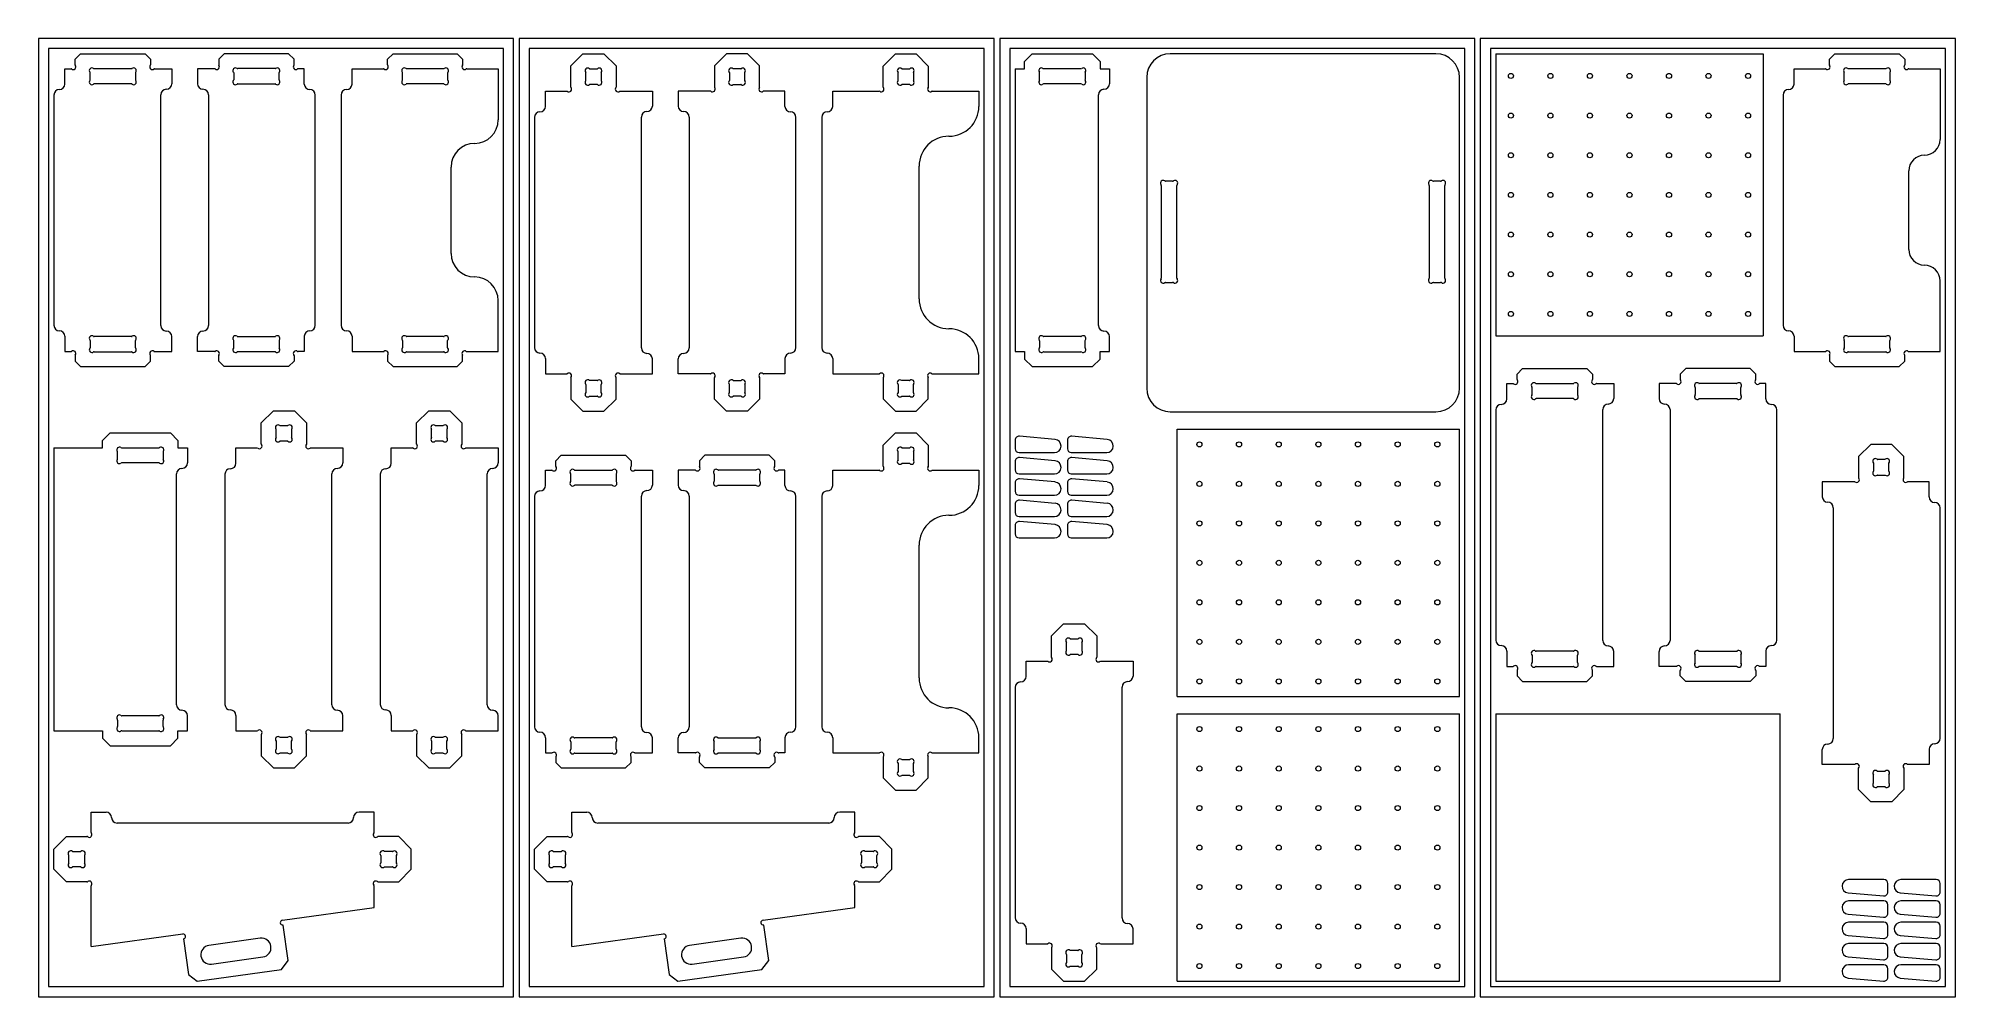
# Model space of a CAD drawing. Header units: millimetres. Extents: x 0 to 2440, y 0 to 1220.
import ezdxf

# ---------------------------------------------------------------- set-up
doc = ezdxf.new("R2010")
doc.units = ezdxf.units.MM

msp = doc.modelspace()

# ---------------------------------------------------------------- linework, layer by layer
at = {"color": 7, "linetype": 'Continuous', "lineweight": 15}
for p, q in [((604.9, 1220), (0, 1220)), ((0, 1220), (0, 0)), ((604.9, 0), (604.9, 1220)), ((1216.6, 1220), (611.7, 1220)), ((611.7, 1220), (611.7, 0)), ((1216.6, 0), (1216.6, 1220)), ((1828.3, 1220), (1223.4, 1220)), ((1223.4, 1220), (1223.4, 0)), ((1828.3, 0), (1828.3, 1220)), ((2440, 1220), (1835.1, 1220)), ((1835.1, 1220), (1835.1, 0)), ((2440, 0), (2440, 1220)), ((591.9, 1207), (13, 1207)), ((13, 1207), (13, 13)), ((46.8, 1193.3), (53.8, 1200.3)), ((53.8, 1200.3), (135.8, 1200.3)), ((135.8, 1200.3), (142.7, 1193.3)), ((236.5, 1200.3), (229.5, 1193.3)), ((318.5, 1200.3), (236.5, 1200.3)), ((325.4, 1193.3), (318.5, 1200.3)), ((444.4, 1193.3), (451.4, 1200.3)), ((451.4, 1200.3), (533, 1200.3)), ((533, 1200.3), (540, 1193.3)), ((591.9, 13), (591.9, 1207)), ((1203.6, 1207), (624.7, 1207)), ((624.7, 1207), (624.7, 13)), ((677.7, 1184.8), (693.1, 1200.3)), ((693.1, 1200.3), (719.8, 1200.3)), ((719.8, 1200.3), (735.2, 1184.8)), ((875.8, 1200.3), (860.4, 1184.8)), ((902.5, 1200.3), (875.8, 1200.3)), ((917.9, 1184.8), (902.5, 1200.3)), ((1075.1, 1184.6), (1090.8, 1200.3)), ((1090.8, 1200.3), (1117, 1200.3)), ((1117, 1200.3), (1132.6, 1184.6)), ((1203.6, 13), (1203.6, 1207)), ((1815.3, 1207), (1236.4, 1207)), ((1236.4, 1207), (1236.4, 13)), ((1255.2, 1190.7), (1264.7, 1200.3)), ((1264.7, 1200.3), (1341.6, 1200.3)), ((1341.6, 1200.3), (1351.1, 1190.7)), ((1778.6, 1200.3), (1440.5, 1200.3)), ((1815.3, 13), (1815.3, 1207)), ((2427, 1207), (1848.1, 1207)), ((1848.1, 1207), (1848.1, 13)), ((1854.8, 1200.3), (1854.8, 841.1)), ((1854.8, 1200.3), (2195, 1200.3)), ((2195, 1200.3), (2195, 841.1)), ((2279.3, 1193.3), (2286.3, 1200.3)), ((2286.3, 1200.3), (2368.3, 1200.3)), ((2368.3, 1200.3), (2375.2, 1193.3)), ((2427, 13), (2427, 1207)), ((33.8, 1181.2), (41.7, 1181.2)), ((33.8, 1161.8), (33.8, 1181.2)), ((46.8, 1186.3), (46.8, 1193.3)), ((65.8, 1167.1), (65.8, 1176.3)), ((71, 1181.4), (118.6, 1181.4)), ((123.7, 1176.3), (123.7, 1167.1)), ((142.7, 1193.3), (142.7, 1186.3)), ((147.8, 1181.2), (169.8, 1181.2)), ((169.8, 1181.2), (169.8, 1162.2)), ((224.4, 1181.2), (202.5, 1181.2)), ((202.5, 1181.2), (202.5, 1162.2)), ((229.5, 1193.3), (229.5, 1186.3)), ((248.6, 1176.3), (248.6, 1167.1)), ((301.3, 1181.4), (253.7, 1181.4)), ((306.4, 1167.1), (306.4, 1176.3)), ((325.4, 1186.3), (325.4, 1193.3)), ((338.5, 1181.2), (330.6, 1181.2)), ((338.5, 1161.8), (338.5, 1181.2)), ((399.2, 1181.2), (439.3, 1181.2)), ((399.2, 1161.8), (399.2, 1181.2)), ((444.4, 1186.3), (444.4, 1193.3)), ((463.4, 1167.1), (463.4, 1176.3)), ((468.6, 1181.4), (515.8, 1181.4)), ((520.9, 1176.3), (520.9, 1167.1)), ((540, 1193.3), (540, 1186.3)), ((545.1, 1181.2), (585.2, 1181.2)), ((585.2, 1181.2), (585.2, 1116.2)), ((677.7, 1157.7), (677.7, 1184.8)), ((696.7, 1166.2), (696.7, 1176.3)), ((701.6, 1181.2), (711.2, 1181.2)), ((716.1, 1176.3), (716.1, 1166.2)), ((735.2, 1184.8), (735.2, 1157.7)), ((860.4, 1184.8), (860.4, 1157.7)), ((879.5, 1176.3), (879.5, 1166.2)), ((894, 1181.2), (884.4, 1181.2)), ((898.9, 1166.2), (898.9, 1176.3)), ((917.9, 1157.7), (917.9, 1184.8)), ((1075.1, 1157.9), (1075.1, 1184.6)), ((1094.2, 1166.2), (1094.2, 1176.3)), ((1099.1, 1181.2), (1108.7, 1181.2)), ((1113.6, 1176.3), (1113.6, 1166.2)), ((1132.6, 1184.6), (1132.6, 1157.9)), ((1243.1, 1181.2), (1255.2, 1181.2)), ((1243.1, 1181.2), (1243.1, 821.2)), ((1255.2, 1181.2), (1255.2, 1190.7)), ((1274.2, 1167.4), (1274.2, 1176)), ((1279.6, 1181.4), (1326.6, 1181.4)), ((1332, 1176), (1332, 1167.4)), ((1351.1, 1190.7), (1351.1, 1181.2)), ((1351.1, 1181.2), (1363.1, 1181.2)), ((1363.1, 1181.2), (1363.1, 1162.2)), ((2234.3, 1181.2), (2274.2, 1181.2)), ((2234.3, 1161.8), (2234.3, 1181.2)), ((2279.3, 1186.3), (2279.3, 1193.3)), ((2298.3, 1167.1), (2298.3, 1176.3)), ((2303.5, 1181.4), (2351.1, 1181.4)), ((2356.2, 1176.3), (2356.2, 1167.1)), ((2375.2, 1193.3), (2375.2, 1186.3)), ((2380.3, 1181.2), (2420.3, 1181.2)), ((2420.3, 1181.2), (2420.3, 1091.2)), ((19.8, 1147.8), (19.8, 854.7)), ((118.6, 1162), (71, 1162)), ((155.8, 854.3), (155.8, 1148.2)), ((216.5, 1148.2), (216.5, 854.3)), ((253.7, 1162), (301.3, 1162)), ((352.5, 854.7), (352.5, 1147.8)), ((385.2, 1147.8), (385.2, 854.7)), ((515.8, 1162), (468.6, 1162)), ((645.4, 1152.8), (672.8, 1152.8)), ((645.4, 1133.4), (645.4, 1152.8)), ((711.2, 1161.4), (701.6, 1161.4)), ((740.1, 1152.8), (781.4, 1152.8)), ((781.4, 1152.8), (781.4, 1133.8)), ((855.5, 1152.8), (814.2, 1152.8)), ((814.2, 1152.8), (814.2, 1133.8)), ((884.4, 1161.4), (894, 1161.4)), ((950.2, 1152.8), (922.8, 1152.8)), ((950.2, 1133.4), (950.2, 1152.8)), ((1010.9, 1152.8), (1070, 1152.8)), ((1010.9, 1133.4), (1010.9, 1152.8)), ((1108.7, 1161.4), (1099.1, 1161.4)), ((1137.7, 1152.8), (1196.9, 1152.8)), ((1196.9, 1152.8), (1196.9, 1133.4)), ((1326.6, 1162), (1279.6, 1162)), ((1349.1, 854.3), (1349.1, 1148.2)), ((1410.5, 1170.3), (1410.5, 774.6)), ((1808.6, 774.6), (1808.6, 1170.3)), ((2220.3, 1147.8), (2220.3, 854.7)), ((2351.1, 1162), (2303.5, 1162)), ((631.4, 1119.4), (631.4, 826.3)), ((767.4, 825.9), (767.4, 1119.8)), ((828.2, 1119.8), (828.2, 825.9)), ((964.2, 826.3), (964.2, 1119.4)), ((996.9, 1119.4), (996.9, 826.3)), ((525.2, 946.2), (525.2, 1056.2)), ((1120.9, 888.3), (1120.9, 1057.4)), ((2380.3, 951.2), (2380.3, 1051.2)), ((1429.1, 1032.8), (1429.1, 914.7)), ((1443.5, 1038.2), (1434.5, 1038.2)), ((1449, 914.7), (1449, 1032.8)), ((1770.1, 1032.8), (1770.1, 914.7)), ((1784.5, 1038.2), (1775.5, 1038.2)), ((1789.9, 914.7), (1789.9, 1032.8)), ((1434.5, 909.3), (1443.5, 909.3)), ((1775.5, 909.3), (1784.5, 909.3)), ((2420.3, 821.2), (2420.3, 911.2)), ((585.2, 821.2), (585.2, 886.2)), ((33.8, 840.7), (33.8, 821.2)), ((65.8, 835.3), (65.8, 826.1)), ((118.6, 840.4), (71, 840.4)), ((123.7, 826.1), (123.7, 835.3)), ((169.8, 821.2), (169.8, 840.3)), ((202.5, 821.2), (202.5, 840.3)), ((248.6, 826.1), (248.6, 835.3)), ((253.7, 840.4), (301.3, 840.4)), ((306.4, 835.3), (306.4, 826.1)), ((338.5, 840.7), (338.5, 821.2)), ((399.2, 840.7), (399.2, 821.2)), ((463.4, 835.3), (463.4, 826.1)), ((515.8, 840.4), (468.6, 840.4)), ((520.9, 826.1), (520.9, 835.3)), ((1274.2, 835), (1274.2, 826.4)), ((1326.6, 840.4), (1279.6, 840.4)), ((1332, 826.4), (1332, 835)), ((1363.1, 821.2), (1363.1, 840.3)), ((1854.8, 841.1), (2195, 841.1)), ((2234.3, 840.7), (2234.3, 821.2)), ((2298.3, 835.3), (2298.3, 826.1)), ((2351.1, 840.4), (2303.5, 840.4)), ((2356.2, 826.1), (2356.2, 835.3)), ((33.8, 821.2), (41.7, 821.2)), ((46.8, 816.1), (46.8, 809.1)), ((46.8, 809.1), (53.8, 802.2)), ((71, 821), (118.6, 821)), ((135.8, 802.2), (142.7, 809.1)), ((142.7, 809.1), (142.7, 816.1)), ((147.8, 821.2), (169.8, 821.2)), ((224.4, 821.2), (202.5, 821.2)), ((229.5, 809.1), (229.5, 816.1)), ((236.5, 802.2), (229.5, 809.1)), ((301.3, 821), (253.7, 821)), ((325.4, 809.1), (318.5, 802.2)), ((325.4, 816.1), (325.4, 809.1)), ((338.5, 821.2), (330.6, 821.2)), ((399.2, 821.2), (439.3, 821.2)), ((444.4, 816.1), (444.4, 809.1)), ((444.4, 809.1), (451.4, 802.2)), ((468.6, 821), (515.8, 821)), ((533, 802.2), (540, 809.1)), ((540, 809.1), (540, 816.1)), ((545.1, 821.2), (585.2, 821.2)), ((645.4, 812.3), (645.4, 792.8)), ((781.4, 792.8), (781.4, 811.9)), ((814.2, 792.8), (814.2, 811.9)), ((950.2, 812.3), (950.2, 792.8)), ((1010.9, 812.3), (1010.9, 792.8)), ((1196.9, 792.8), (1196.9, 812.3)), ((1243.1, 821.2), (1255.2, 821.2)), ((1255.2, 821.2), (1255.2, 811.7)), ((1255.2, 811.7), (1264.7, 802.2)), ((1279.6, 821), (1326.6, 821)), ((1341.6, 802.2), (1351.1, 811.7)), ((1351.1, 811.7), (1351.1, 821.2)), ((1351.1, 821.2), (1363.1, 821.2)), ((2234.3, 821.2), (2274.2, 821.2)), ((2279.3, 816.1), (2279.3, 809.1)), ((2279.3, 809.1), (2286.3, 802.2)), ((2303.5, 821), (2351.1, 821)), ((2368.3, 802.2), (2375.2, 809.1)), ((2375.2, 809.1), (2375.2, 816.1)), ((2380.3, 821.2), (2420.3, 821.2)), ((53.8, 802.2), (135.8, 802.2)), ((318.5, 802.2), (236.5, 802.2)), ((451.4, 802.2), (533, 802.2)), ((645.4, 792.8), (672.8, 792.8)), ((677.7, 787.9), (677.7, 760.8)), ((711.2, 784.3), (701.6, 784.3)), ((735.2, 760.8), (735.2, 787.9)), ((740.1, 792.8), (781.4, 792.8)), ((855.5, 792.8), (814.2, 792.8)), ((860.4, 760.8), (860.4, 787.9)), ((884.4, 784.3), (894, 784.3)), ((917.9, 787.9), (917.9, 760.8)), ((950.2, 792.8), (922.8, 792.8)), ((1010.9, 792.8), (1070, 792.8)), ((1075.1, 787.7), (1075.1, 761)), ((1108.7, 784.3), (1099.1, 784.3)), ((1132.6, 761), (1132.6, 787.7)), ((1137.7, 792.8), (1196.9, 792.8)), ((1264.7, 802.2), (1341.6, 802.2)), ((1881.9, 792.6), (1888.8, 799.5)), ((1881.9, 785.6), (1881.9, 792.6)), ((1888.8, 799.5), (1970.8, 799.5)), ((1970.8, 799.5), (1977.8, 792.6)), ((1977.8, 792.6), (1977.8, 785.6)), ((2096.5, 799.5), (2089.6, 792.6)), ((2089.6, 792.6), (2089.6, 785.6)), ((2178.5, 799.5), (2096.5, 799.5)), ((2185.5, 792.6), (2178.5, 799.5)), ((2185.5, 785.6), (2185.5, 792.6)), ((2286.3, 802.2), (2368.3, 802.2)), ((677.7, 760.8), (693.1, 745.4)), ((696.7, 779.4), (696.7, 769.3)), ((701.6, 764.5), (711.2, 764.5)), ((716.1, 769.3), (716.1, 779.4)), ((719.8, 745.4), (735.2, 760.8)), ((875.8, 745.4), (860.4, 760.8)), ((879.5, 769.3), (879.5, 779.4)), ((894, 764.5), (884.4, 764.5)), ((898.9, 779.4), (898.9, 769.3)), ((917.9, 760.8), (902.5, 745.4)), ((1075.1, 761), (1090.8, 745.4)), ((1094.2, 779.4), (1094.2, 769.3)), ((1099.1, 764.5), (1108.7, 764.5)), ((1113.6, 769.3), (1113.6, 779.4)), ((1117, 745.4), (1132.6, 761)), ((1868.8, 780.5), (1876.7, 780.5)), ((1868.8, 761), (1868.8, 780.5)), ((1900.9, 766.4), (1900.9, 775.5)), ((1906, 780.6), (1953.6, 780.6)), ((1953.6, 761.3), (1906, 761.3)), ((1958.7, 775.5), (1958.7, 766.4)), ((1982.9, 780.5), (2004.8, 780.5)), ((2004.8, 780.5), (2004.8, 761.4)), ((2084.5, 780.5), (2062.5, 780.5)), ((2062.5, 780.5), (2062.5, 761.4)), ((2108.6, 775.5), (2108.6, 766.4)), ((2161.3, 780.6), (2113.7, 780.6)), ((2113.7, 761.3), (2161.3, 761.3)), ((2166.5, 766.4), (2166.5, 775.5)), ((2198.5, 780.5), (2190.6, 780.5)), ((2198.5, 761), (2198.5, 780.5)), ((283.7, 730.6), (299.1, 746)), ((299.1, 746), (325.8, 746)), ((325.8, 746), (341.2, 730.6)), ((481.4, 730.6), (496.9, 746)), ((496.9, 746), (523.5, 746)), ((523.5, 746), (538.9, 730.6)), ((693.1, 745.4), (719.8, 745.4)), ((902.5, 745.4), (875.8, 745.4)), ((1090.8, 745.4), (1117, 745.4)), ((1440.5, 744.6), (1778.6, 744.6)), ((1854.8, 747), (1854.8, 453.9)), ((1990.8, 453.5), (1990.8, 747.4)), ((2076.5, 747.4), (2076.5, 453.5)), ((2212.5, 453.9), (2212.5, 747)), ((81.8, 708.1), (91.3, 717.6)), ((81.8, 698.6), (81.8, 708.1)), ((91.3, 717.6), (168.2, 717.6)), ((168.2, 717.6), (177.7, 708.1)), ((177.7, 708.1), (177.7, 698.6)), ((283.7, 703.5), (283.7, 730.6)), ((302.8, 712), (302.8, 722.1)), ((307.7, 727), (317.3, 727)), ((322.2, 722.1), (322.2, 712)), ((341.2, 730.6), (341.2, 703.5)), ((481.4, 703.5), (481.4, 730.6)), ((500.5, 712), (500.5, 722.1)), ((505.4, 727), (515, 727)), ((519.9, 722.1), (519.9, 712)), ((538.9, 730.6), (538.9, 703.5)), ((1075.1, 702), (1090.8, 717.6)), ((1090.8, 717.6), (1117, 717.6)), ((1117, 717.6), (1132.6, 702)), ((1243.1, 708.4), (1243.1, 697.6)), ((1293.9, 709.4), (1248.6, 713.4)), ((1309.6, 708.4), (1309.6, 697.6)), ((1360.3, 709.4), (1315, 713.4)), ((1449.4, 722.3), (1808.6, 722.3)), ((1449.4, 382.2), (1449.4, 722.3)), ((1808.6, 382.2), (1808.6, 722.3)), ((19.8, 698.6), (19.8, 338.6)), ((19.8, 698.6), (81.8, 698.6)), ((100.8, 685), (100.8, 693.2)), ((106.3, 698.6), (153.2, 698.6)), ((158.7, 693.2), (158.7, 685)), ((177.7, 698.6), (189.8, 698.6)), ((189.8, 698.6), (189.8, 679.5)), ((251.5, 698.6), (278.8, 698.6)), ((251.5, 679.1), (251.5, 698.6)), ((317.3, 707.1), (307.7, 707.1)), ((346.1, 698.6), (387.5, 698.6)), ((387.5, 698.6), (387.5, 679.5)), ((449.2, 698.6), (476.6, 698.6)), ((449.2, 679.1), (449.2, 698.6)), ((515, 707.1), (505.4, 707.1)), ((543.8, 698.6), (585.2, 698.6)), ((585.2, 698.6), (585.2, 679.5)), ((658.5, 682.3), (665.4, 689.3)), ((665.4, 689.3), (747.4, 689.3)), ((747.4, 689.3), (754.4, 682.3)), ((848.2, 689.3), (841.2, 682.3)), ((930.2, 689.3), (848.2, 689.3)), ((937.1, 682.3), (930.2, 689.3)), ((1075.1, 675.3), (1075.1, 702)), ((1094.2, 683.6), (1094.2, 693.7)), ((1099.1, 698.6), (1108.7, 698.6)), ((1113.6, 693.7), (1113.6, 683.6)), ((1132.6, 702), (1132.6, 675.3)), ((1248.1, 692.6), (1293.1, 692.6)), ((1293.9, 682.3), (1248.6, 686.3)), ((1314.6, 692.6), (1359.6, 692.6)), ((1360.3, 682.3), (1315, 686.3)), ((2331.9, 703), (2316.5, 687.6)), ((2316.5, 687.6), (2316.5, 660.5)), ((2358.6, 703), (2331.9, 703)), ((2350.1, 684), (2340.4, 684)), ((2374, 687.6), (2358.6, 703)), ((2374, 660.5), (2374, 687.6)), ((153.2, 679.5), (106.3, 679.5)), ((175.8, 371.6), (175.8, 665.5)), ((237.5, 665.1), (237.5, 372)), ((373.5, 371.6), (373.5, 665.5)), ((435.2, 665.1), (435.2, 372)), ((571.2, 371.6), (571.2, 665.5)), ((645.4, 670.2), (653.4, 670.2)), ((645.4, 650.8), (645.4, 670.2)), ((658.5, 675.3), (658.5, 682.3)), ((677.5, 656.1), (677.5, 665.3)), ((682.6, 670.4), (730.2, 670.4)), ((735.4, 665.3), (735.4, 656.1)), ((754.4, 682.3), (754.4, 675.3)), ((759.5, 670.2), (781.4, 670.2)), ((781.4, 670.2), (781.4, 651.2)), ((836.1, 670.2), (814.2, 670.2)), ((814.2, 670.2), (814.2, 651.2)), ((841.2, 682.3), (841.2, 675.3)), ((860.2, 665.3), (860.2, 656.1)), ((913, 670.4), (865.4, 670.4)), ((918.1, 656.1), (918.1, 665.3)), ((937.1, 675.3), (937.1, 682.3)), ((950.2, 670.2), (942.2, 670.2)), ((950.2, 650.8), (950.2, 670.2)), ((1010.9, 670.2), (1070, 670.2)), ((1010.9, 650.8), (1010.9, 670.2)), ((1108.7, 678.7), (1099.1, 678.7)), ((1137.7, 670.2), (1196.9, 670.2)), ((1196.9, 670.2), (1196.9, 650.8)), ((1243.1, 681.3), (1243.1, 670.5)), ((1248.1, 665.5), (1293.1, 665.5)), ((1293.9, 655.2), (1248.6, 659.1)), ((1309.6, 681.3), (1309.6, 670.5)), ((1314.6, 665.5), (1359.6, 665.5)), ((1360.3, 655.2), (1315, 659.1)), ((2335.6, 679.1), (2335.6, 669)), ((2340.4, 664.1), (2350.1, 664.1)), ((2354.9, 669), (2354.9, 679.1)), ((631.4, 636.8), (631.4, 343.7)), ((730.2, 651), (682.6, 651)), ((767.4, 343.3), (767.4, 637.2)), ((828.2, 637.2), (828.2, 343.3)), ((865.4, 651), (913, 651)), ((964.2, 343.7), (964.2, 636.8)), ((996.9, 636.8), (996.9, 343.7)), ((1243.1, 654.2), (1243.1, 643.4)), ((1248.1, 638.4), (1293.1, 638.4)), ((1309.6, 654.2), (1309.6, 643.4)), ((1314.6, 638.4), (1359.6, 638.4)), ((2311.6, 655.6), (2270.3, 655.6)), ((2270.3, 655.6), (2270.3, 636.5)), ((2406.3, 655.6), (2378.9, 655.6)), ((2406.3, 636.1), (2406.3, 655.6)), ((1243.1, 627), (1243.1, 616.2)), ((1248.1, 611.2), (1293.1, 611.2)), ((1293.9, 628), (1248.6, 632)), ((1309.6, 627), (1309.6, 616.2)), ((1314.6, 611.2), (1359.6, 611.2)), ((1360.3, 628), (1315, 632)), ((2284.3, 622.5), (2284.3, 328.6)), ((2420.3, 329), (2420.3, 622.1)), ((1243.1, 599.9), (1243.1, 589.1)), ((1293.9, 600.9), (1248.6, 604.9)), ((1309.6, 599.9), (1309.6, 589.1)), ((1360.3, 600.9), (1315, 604.9)), ((1120.9, 405.7), (1120.9, 574.8)), ((1248.1, 584.1), (1293.1, 584.1)), ((1314.6, 584.1), (1359.6, 584.1)), ((1289.4, 459.2), (1304.8, 474.6)), ((1304.8, 474.6), (1331.5, 474.6)), ((1331.5, 474.6), (1346.9, 459.2)), ((1289.4, 432.1), (1289.4, 459.2)), ((1308.4, 440.6), (1308.4, 450.7)), ((1313.3, 455.6), (1322.9, 455.6)), ((1327.8, 450.7), (1327.8, 440.6)), ((1346.9, 459.2), (1346.9, 432.1)), ((1868.8, 439.9), (1868.8, 420.5)), ((1953.6, 439.7), (1906, 439.7)), ((2004.8, 420.5), (2004.8, 439.5)), ((2062.5, 420.5), (2062.5, 439.5)), ((2113.7, 439.7), (2161.3, 439.7)), ((2198.5, 439.9), (2198.5, 420.5)), ((1257.1, 427.2), (1284.5, 427.2)), ((1257.1, 407.7), (1257.1, 427.2)), ((1322.9, 435.7), (1313.3, 435.7)), ((1351.8, 427.2), (1393.1, 427.2)), ((1393.1, 427.2), (1393.1, 408.1)), ((1868.8, 420.5), (1876.7, 420.5)), ((1881.9, 415.4), (1881.9, 408.4)), ((1900.9, 434.6), (1900.9, 425.4)), ((1906, 420.3), (1953.6, 420.3)), ((1958.7, 425.4), (1958.7, 434.6)), ((1977.8, 408.4), (1977.8, 415.4)), ((1982.9, 420.5), (2004.8, 420.5)), ((2084.5, 420.5), (2062.5, 420.5)), ((2089.6, 408.4), (2089.6, 415.4)), ((2108.6, 425.4), (2108.6, 434.6)), ((2161.3, 420.3), (2113.7, 420.3)), ((2166.5, 434.6), (2166.5, 425.4)), ((2185.5, 415.4), (2185.5, 408.4)), ((2198.5, 420.5), (2190.6, 420.5)), ((1243.1, 393.7), (1243.1, 100.6)), ((1379.1, 100.2), (1379.1, 394.1)), ((1881.9, 408.4), (1888.8, 401.4)), ((1888.8, 401.4), (1970.8, 401.4)), ((1970.8, 401.4), (1977.8, 408.4)), ((2096.5, 401.4), (2089.6, 408.4)), ((2178.5, 401.4), (2096.5, 401.4)), ((2185.5, 408.4), (2178.5, 401.4)), ((1449.4, 382.2), (1808.6, 382.2)), ((100.8, 352.2), (100.8, 344)), ((153.2, 357.6), (106.3, 357.6)), ((158.7, 344), (158.7, 352.2)), ((189.8, 338.6), (189.8, 357.6)), ((251.5, 358), (251.5, 338.6)), ((387.5, 338.6), (387.5, 357.6)), ((449.2, 358), (449.2, 338.6)), ((585.2, 338.6), (585.2, 357.6)), ((1449.4, 359.9), (1808.6, 359.9)), ((1449.4, 19.8), (1449.4, 359.9)), ((1808.6, 19.8), (1808.6, 359.9)), ((1854.8, 359.9), (2216.6, 359.9)), ((1854.8, 359.9), (1854.8, 19.8)), ((2216.6, 19.8), (2216.6, 359.9)), ((19.8, 338.6), (81.8, 338.6)), ((81.8, 338.6), (81.8, 329.1)), ((81.8, 329.1), (91.3, 319.5)), ((91.3, 319.5), (168.2, 319.5)), ((106.3, 338.6), (153.2, 338.6)), ((168.2, 319.5), (177.7, 329.1)), ((177.7, 329.1), (177.7, 338.6)), ((177.7, 338.6), (189.8, 338.6)), ((251.5, 338.6), (278.8, 338.6)), ((283.7, 333.7), (283.7, 306.6)), ((302.8, 325.2), (302.8, 315.1)), ((317.3, 330.1), (307.7, 330.1)), ((322.2, 315.1), (322.2, 325.2)), ((341.2, 306.6), (341.2, 333.7)), ((346.1, 338.6), (387.5, 338.6)), ((449.2, 338.6), (476.6, 338.6)), ((481.4, 333.7), (481.4, 306.6)), ((500.5, 325.2), (500.5, 315.1)), ((515, 330.1), (505.4, 330.1)), ((519.9, 315.1), (519.9, 325.2)), ((538.9, 306.6), (538.9, 333.7)), ((543.8, 338.6), (585.2, 338.6)), ((645.4, 329.7), (645.4, 310.2)), ((677.5, 324.3), (677.5, 315.2)), ((730.2, 329.4), (682.6, 329.4)), ((735.4, 315.2), (735.4, 324.3)), ((781.4, 310.2), (781.4, 329.3)), ((814.2, 310.2), (814.2, 329.3)), ((860.2, 315.2), (860.2, 324.3)), ((865.4, 329.4), (913, 329.4)), ((918.1, 324.3), (918.1, 315.2)), ((950.2, 329.7), (950.2, 310.2)), ((1010.9, 329.7), (1010.9, 310.2)), ((1196.9, 310.2), (1196.9, 329.7)), ((283.7, 306.6), (299.1, 291.2)), ((307.7, 310.2), (317.3, 310.2)), ((325.8, 291.2), (341.2, 306.6)), ((481.4, 306.6), (496.9, 291.2)), ((505.4, 310.2), (515, 310.2)), ((523.5, 291.2), (538.9, 306.6)), ((645.4, 310.2), (653.4, 310.2)), ((658.5, 305.1), (658.5, 298.1)), ((658.5, 298.1), (665.4, 291.2)), ((682.6, 310), (730.2, 310)), ((747.4, 291.2), (754.4, 298.1)), ((754.4, 298.1), (754.4, 305.1)), ((759.5, 310.2), (781.4, 310.2)), ((836.1, 310.2), (814.2, 310.2)), ((841.2, 298.1), (841.2, 305.1)), ((848.2, 291.2), (841.2, 298.1)), ((913, 310), (865.4, 310)), ((937.1, 298.1), (930.2, 291.2)), ((937.1, 305.1), (937.1, 298.1)), ((950.2, 310.2), (942.2, 310.2)), ((1010.9, 310.2), (1070, 310.2)), ((1075.1, 305.1), (1075.1, 278.4)), ((1094.2, 296.8), (1094.2, 286.7)), ((1108.7, 301.7), (1099.1, 301.7)), ((1113.6, 286.7), (1113.6, 296.8)), ((1132.6, 278.4), (1132.6, 305.1)), ((1137.7, 310.2), (1196.9, 310.2)), ((2270.3, 295.6), (2270.3, 314.6)), ((2311.6, 295.6), (2270.3, 295.6)), ((2406.3, 295.6), (2378.9, 295.6)), ((2406.3, 315), (2406.3, 295.6)), ((299.1, 291.2), (325.8, 291.2)), ((496.9, 291.2), (523.5, 291.2)), ((665.4, 291.2), (747.4, 291.2)), ((930.2, 291.2), (848.2, 291.2)), ((1075.1, 278.4), (1090.8, 262.8)), ((1099.1, 281.8), (1108.7, 281.8)), ((1117, 262.8), (1132.6, 278.4)), ((2316.5, 263.6), (2316.5, 290.7)), ((2335.6, 272.1), (2335.6, 282.2)), ((2340.4, 287.1), (2350.1, 287.1)), ((2354.9, 282.2), (2354.9, 272.1)), ((2374, 290.7), (2374, 263.6)), ((1090.8, 262.8), (1117, 262.8)), ((2331.9, 248.2), (2316.5, 263.6)), ((2358.6, 248.2), (2331.9, 248.2)), ((2350.1, 267.2), (2340.4, 267.2)), ((2374, 263.6), (2358.6, 248.2)), ((67.2, 235), (86.2, 235)), ((67.2, 209.2), (67.2, 235)), ((394.1, 221), (100.2, 221)), ((427.2, 235), (408.1, 235)), ((427.2, 209.2), (427.2, 235)), ((678.9, 209.2), (678.9, 235)), ((678.9, 235), (697.9, 235)), ((1005.8, 221), (711.9, 221)), ((1038.9, 235), (1019.8, 235)), ((1038.9, 209.2), (1038.9, 235)), ((19.8, 187.8), (35.7, 203.8)), ((35.7, 203.8), (61.8, 203.8)), ((458.7, 203.8), (432.6, 203.8)), ((474.6, 187.8), (458.7, 203.8)), ((631.4, 187.8), (647.4, 203.8)), ((647.4, 203.8), (673.4, 203.8)), ((1070.3, 203.8), (1044.3, 203.8)), ((1086.3, 187.8), (1070.3, 203.8)), ((19.8, 162.2), (19.8, 187.8)), ((38.8, 170.2), (38.8, 179.8)), ((43.7, 184.7), (53.8, 184.7)), ((58.7, 179.8), (58.7, 170.2)), ((435.7, 179.8), (435.7, 170.2)), ((450.7, 184.7), (440.6, 184.7)), ((455.6, 170.2), (455.6, 179.8)), ((474.6, 162.2), (474.6, 187.8)), ((631.4, 162.2), (631.4, 187.8)), ((650.5, 170.2), (650.5, 179.8)), ((655.4, 184.7), (665.5, 184.7)), ((670.3, 179.8), (670.3, 170.2)), ((1047.4, 179.8), (1047.4, 170.2)), ((1062.4, 184.7), (1052.3, 184.7)), ((1067.2, 170.2), (1067.2, 179.8)), ((1086.3, 162.2), (1086.3, 187.8)), ((35.7, 146.3), (19.8, 162.2)), ((53.8, 165.3), (43.7, 165.3)), ((440.6, 165.3), (450.7, 165.3)), ((458.7, 146.3), (474.6, 162.2)), ((647.4, 146.3), (631.4, 162.2)), ((665.5, 165.3), (655.4, 165.3)), ((1052.3, 165.3), (1062.4, 165.3)), ((1070.3, 146.3), (1086.3, 162.2)), ((2348.8, 149), (2303.8, 149)), ((2415.3, 149), (2370.3, 149)), ((61.8, 146.3), (35.7, 146.3)), ((67.2, 63.7), (67.2, 140.9)), ((427.2, 113.7), (427.2, 140.9)), ((432.6, 146.3), (458.7, 146.3)), ((673.4, 146.3), (647.4, 146.3)), ((678.9, 63.7), (678.9, 140.9)), ((1038.9, 113.7), (1038.9, 140.9)), ((1044.3, 146.3), (1070.3, 146.3)), ((2303.1, 132.2), (2348.4, 128.3)), ((2353.8, 133.3), (2353.8, 144)), ((2369.5, 132.2), (2414.8, 128.3)), ((2420.3, 133.3), (2420.3, 144)), ((310.6, 97.5), (427.2, 113.7)), ((922.3, 97.5), (1038.9, 113.7)), ((2303.1, 105.1), (2348.4, 101.1)), ((2348.8, 121.9), (2303.8, 121.9)), ((2353.8, 106.1), (2353.8, 116.9)), ((2369.5, 105.1), (2414.8, 101.1)), ((2415.3, 121.9), (2370.3, 121.9)), ((2420.3, 106.1), (2420.3, 116.9)), ((67.2, 63.7), (183.7, 79.9)), ((184.6, 73.6), (190.9, 28.3)), ((282.5, 74.4), (217.1, 65.3)), ((317.8, 45.9), (311.5, 91.2)), ((678.9, 63.7), (795.4, 79.9)), ((796.3, 73.6), (802.6, 28.3)), ((894.2, 74.4), (828.8, 65.3)), ((929.5, 45.9), (923.2, 91.2)), ((1257.1, 86.6), (1257.1, 67.2)), ((1393.1, 67.2), (1393.1, 86.2)), ((2303.1, 78), (2348.4, 74)), ((2348.8, 94.8), (2303.8, 94.8)), ((2353.8, 79), (2353.8, 89.8)), ((2369.5, 78), (2414.8, 74)), ((2415.3, 94.8), (2370.3, 94.8)), ((2420.3, 79), (2420.3, 89.8)), ((220.4, 41.5), (285.8, 50.6)), ((832.1, 41.5), (897.5, 50.6)), ((1257.1, 67.2), (1284.5, 67.2)), ((1289.4, 62.3), (1289.4, 35.2)), ((1308.4, 53.8), (1308.4, 43.7)), ((1322.9, 58.7), (1313.3, 58.7)), ((1327.8, 43.7), (1327.8, 53.8)), ((1346.9, 35.2), (1346.9, 62.3)), ((1351.8, 67.2), (1393.1, 67.2)), ((2303.1, 50.8), (2348.4, 46.9)), ((2348.8, 67.6), (2303.8, 67.6)), ((2353.8, 51.9), (2353.8, 62.6)), ((2369.5, 50.8), (2414.8, 46.9)), ((2415.3, 67.6), (2370.3, 67.6)), ((2420.3, 51.9), (2420.3, 62.6)), ((190.9, 28.3), (202.2, 19.8)), ((202.2, 19.8), (309.3, 34.6)), ((309.3, 34.6), (317.8, 45.9)), ((802.6, 28.3), (813.9, 19.8)), ((813.9, 19.8), (920.9, 34.6)), ((920.9, 34.6), (929.5, 45.9)), ((1289.4, 35.2), (1304.8, 19.8)), ((1313.3, 38.8), (1322.9, 38.8)), ((1331.5, 19.8), (1346.9, 35.2)), ((2348.8, 40.5), (2303.8, 40.5)), ((2353.8, 24.7), (2353.8, 35.5)), ((2415.3, 40.5), (2370.3, 40.5)), ((2420.3, 24.7), (2420.3, 35.5)), ((0, 0), (604.9, 0)), ((13, 13), (591.9, 13)), ((611.7, 0), (1216.6, 0)), ((624.7, 13), (1203.6, 13)), ((1223.4, 0), (1828.3, 0)), ((1236.4, 13), (1815.3, 13)), ((1304.8, 19.8), (1331.5, 19.8)), ((1449.4, 19.8), (1808.6, 19.8)), ((1835.1, 0), (2440, 0)), ((1848.1, 13), (2427, 13)), ((1854.8, 19.8), (2216.6, 19.8)), ((2303.1, 23.7), (2348.4, 19.8)), ((2369.5, 23.7), (2414.8, 19.8))]:
    msp.add_line(p, q, dxfattribs=at)
for centre in [(1874, 1172.1), (1874, 1172.1), (1924.3, 1172.1), (1924.3, 1172.1), (1974.6, 1172.1), (1974.6, 1172.1), (2024.9, 1172.1), (2024.9, 1172.1), (2075.2, 1172.1), (2075.2, 1172.1), (2125.5, 1172.1), (2125.5, 1172.1), (2175.8, 1172.1), (2175.8, 1172.1), (1874, 1121.6), (1874, 1121.6), (1924.3, 1121.6), (1924.3, 1121.6), (1974.6, 1121.6), (1974.6, 1121.6), (2024.9, 1121.6), (2024.9, 1121.6), (2075.2, 1121.6), (2075.2, 1121.6), (2125.5, 1121.6), (2125.5, 1121.6), (2175.8, 1121.6), (2175.8, 1121.6), (1874, 1071.1), (1874, 1071.1), (1924.3, 1071.1), (1924.3, 1071.1), (1974.6, 1071.1), (1974.6, 1071.1), (2024.9, 1071.1), (2024.9, 1071.1), (2075.2, 1071.1), (2075.2, 1071.1), (2125.5, 1071.1), (2125.5, 1071.1), (2175.8, 1071.1), (2175.8, 1071.1), (1874, 1020.7), (1874, 1020.7), (1924.3, 1020.7), (1924.3, 1020.7), (1974.6, 1020.7), (1974.6, 1020.7), (2024.9, 1020.7), (2024.9, 1020.7), (2075.2, 1020.7), (2075.2, 1020.7), (2125.5, 1020.7), (2125.5, 1020.7), (2175.8, 1020.7), (2175.8, 1020.7), (1874, 970.2), (1874, 970.2), (1924.3, 970.2), (1924.3, 970.2), (1974.6, 970.2), (1974.6, 970.2), (2024.9, 970.2), (2024.9, 970.2), (2075.2, 970.2), (2075.2, 970.2), (2125.5, 970.2), (2125.5, 970.2), (2175.8, 970.2), (2175.8, 970.2), (1874, 919.7), (1874, 919.7), (1924.3, 919.7), (1924.3, 919.7), (1974.6, 919.7), (1974.6, 919.7), (2024.9, 919.7), (2024.9, 919.7), (2075.2, 919.7), (2075.2, 919.7), (2125.5, 919.7), (2125.5, 919.7), (2175.8, 919.7), (2175.8, 919.7), (1874, 869.2), (1874, 869.2), (1924.3, 869.2), (1924.3, 869.2), (1974.6, 869.2), (1974.6, 869.2), (2024.9, 869.2), (2024.9, 869.2), (2075.2, 869.2), (2075.2, 869.2), (2125.5, 869.2), (2125.5, 869.2), (2175.8, 869.2), (2175.8, 869.2), (1477.6, 703.1), (1477.6, 703.1), (1528, 703.1), (1528, 703.1), (1578.5, 703.1), (1578.5, 703.1), (1629, 703.1), (1629, 703.1), (1679.4, 703.1), (1679.4, 703.1), (1729.9, 703.1), (1729.9, 703.1), (1780.4, 703.1), (1780.4, 703.1), (1477.6, 652.8), (1477.6, 652.8), (1528, 652.8), (1528, 652.8), (1578.5, 652.8), (1578.5, 652.8), (1629, 652.8), (1629, 652.8), (1679.4, 652.8), (1679.4, 652.8), (1729.9, 652.8), (1729.9, 652.8), (1780.4, 652.8), (1780.4, 652.8), (1477.6, 602.5), (1477.6, 602.5), (1528, 602.5), (1528, 602.5), (1578.5, 602.5), (1578.5, 602.5), (1629, 602.5), (1629, 602.5), (1679.4, 602.5), (1679.4, 602.5), (1729.9, 602.5), (1729.9, 602.5), (1780.4, 602.5), (1780.4, 602.5), (1477.6, 552.3), (1477.6, 552.3), (1528, 552.3), (1528, 552.3), (1578.5, 552.3), (1578.5, 552.3), (1629, 552.3), (1629, 552.3), (1679.4, 552.3), (1679.4, 552.3), (1729.9, 552.3), (1729.9, 552.3), (1780.4, 552.3), (1780.4, 552.3), (1477.6, 502), (1477.6, 502), (1528, 502), (1528, 502), (1578.5, 502), (1578.5, 502), (1629, 502), (1629, 502), (1679.4, 502), (1679.4, 502), (1729.9, 502), (1729.9, 502), (1780.4, 502), (1780.4, 502), (1477.6, 451.7), (1477.6, 451.7), (1528, 451.7), (1528, 451.7), (1578.5, 451.7), (1578.5, 451.7), (1629, 451.7), (1629, 451.7), (1679.4, 451.7), (1679.4, 451.7), (1729.9, 451.7), (1729.9, 451.7), (1780.4, 451.7), (1780.4, 451.7), (1477.6, 401.4), (1477.6, 401.4), (1528, 401.4), (1528, 401.4), (1578.5, 401.4), (1578.5, 401.4), (1629, 401.4), (1629, 401.4), (1679.4, 401.4), (1679.4, 401.4), (1729.9, 401.4), (1729.9, 401.4), (1780.4, 401.4), (1780.4, 401.4), (1477.6, 340.7), (1477.6, 340.7), (1528, 340.7), (1528, 340.7), (1578.5, 340.7), (1578.5, 340.7), (1629, 340.7), (1629, 340.7), (1679.4, 340.7), (1679.4, 340.7), (1729.9, 340.7), (1729.9, 340.7), (1780.4, 340.7), (1780.4, 340.7), (1477.6, 290.4), (1477.6, 290.4), (1528, 290.4), (1528, 290.4), (1578.5, 290.4), (1578.5, 290.4), (1629, 290.4), (1629, 290.4), (1679.4, 290.4), (1679.4, 290.4), (1729.9, 290.4), (1729.9, 290.4), (1780.4, 290.4), (1780.4, 290.4), (1477.6, 240.1), (1477.6, 240.1), (1528, 240.1), (1528, 240.1), (1578.5, 240.1), (1578.5, 240.1), (1629, 240.1), (1629, 240.1), (1679.4, 240.1), (1679.4, 240.1), (1729.9, 240.1), (1729.9, 240.1), (1780.4, 240.1), (1780.4, 240.1), (1477.6, 189.8), (1477.6, 189.8), (1528, 189.8), (1528, 189.8), (1578.5, 189.8), (1578.5, 189.8), (1629, 189.8), (1629, 189.8), (1679.4, 189.8), (1679.4, 189.8), (1729.9, 189.8), (1729.9, 189.8), (1780.4, 189.8), (1780.4, 189.8), (1477.6, 139.5), (1477.6, 139.5), (1528, 139.5), (1528, 139.5), (1578.5, 139.5), (1578.5, 139.5), (1629, 139.5), (1629, 139.5), (1679.4, 139.5), (1679.4, 139.5), (1729.9, 139.5), (1729.9, 139.5), (1780.4, 139.5), (1780.4, 139.5), (1477.6, 89.2), (1477.6, 89.2), (1528, 89.2), (1528, 89.2), (1578.5, 89.2), (1578.5, 89.2), (1629, 89.2), (1629, 89.2), (1679.4, 89.2), (1679.4, 89.2), (1729.9, 89.2), (1729.9, 89.2), (1780.4, 89.2), (1780.4, 89.2), (1477.6, 38.9), (1477.6, 38.9), (1528, 38.9), (1528, 38.9), (1578.5, 38.9), (1578.5, 38.9), (1629, 38.9), (1629, 38.9), (1679.4, 38.9), (1679.4, 38.9), (1729.9, 38.9), (1729.9, 38.9), (1780.4, 38.9), (1780.4, 38.9)]:
    msp.add_circle(centre, 3.25, dxfattribs=at)
for centre, radius, start, end in [((1440.5, 1170.3), 30, 90, 180), ((1440.5, 1170.3), 30, 90, 180), ((1778.6, 1170.3), 30, 0, 90), ((1778.6, 1170.3), 30, 0, 90), ((41.7, 1180.2), 1, 50.7612, 90), ((41.7, 1180.2), 1, 50.7612, 90), ((44.4, 1183.6), 3.35, 230.7612, 39.2388), ((44.4, 1183.6), 3.35, 230.7612, 39.2388), ((47.8, 1186.3), 1, 180, 219.2388), ((47.8, 1186.3), 1, 180, 219.2388), ((68.2, 1179), 3.35, 50.7612, 219.2388), ((68.2, 1179), 3.35, 50.7612, 219.2388), ((64.8, 1176.3), 1, 0, 39.2388), ((64.8, 1176.3), 1, 0, 39.2388), ((71, 1182.4), 1, 230.7612, 270), ((71, 1182.4), 1, 230.7612, 270), ((118.6, 1182.4), 1, 270, 309.2388), ((118.6, 1182.4), 1, 270, 309.2388), ((121.3, 1179), 3.35, 320.7612, 129.2388), ((121.3, 1179), 3.35, 320.7612, 129.2388), ((124.7, 1176.3), 1, 140.7612, 180), ((124.7, 1176.3), 1, 140.7612, 180), ((145.1, 1183.6), 3.35, 140.7612, 309.2388), ((145.1, 1183.6), 3.35, 140.7612, 309.2388), ((141.7, 1186.3), 1, 320.7612, 0), ((141.7, 1186.3), 1, 320.7612, 0), ((147.8, 1180.2), 1, 90, 129.2388), ((147.8, 1180.2), 1, 90, 129.2388), ((224.4, 1180.2), 1, 50.7612, 90), ((224.4, 1180.2), 1, 50.7612, 90), ((227.1, 1183.6), 3.35, 230.7612, 39.2388), ((227.1, 1183.6), 3.35, 230.7612, 39.2388), ((230.5, 1186.3), 1, 180, 219.2388), ((230.5, 1186.3), 1, 180, 219.2388), ((250.9, 1179), 3.35, 50.7612, 219.2388), ((250.9, 1179), 3.35, 50.7612, 219.2388), ((247.6, 1176.3), 1, 0, 39.2388), ((247.6, 1176.3), 1, 0, 39.2388), ((253.7, 1182.4), 1, 230.7612, 270), ((253.7, 1182.4), 1, 230.7612, 270), ((301.3, 1182.4), 1, 270, 309.2388), ((301.3, 1182.4), 1, 270, 309.2388), ((304, 1179), 3.35, 320.7612, 129.2388), ((304, 1179), 3.35, 320.7612, 129.2388), ((307.4, 1176.3), 1, 140.7612, 180), ((307.4, 1176.3), 1, 140.7612, 180), ((327.8, 1183.6), 3.35, 140.7612, 309.2388), ((327.8, 1183.6), 3.35, 140.7612, 309.2388), ((324.4, 1186.3), 1, 320.7612, 0), ((324.4, 1186.3), 1, 320.7612, 0), ((330.6, 1180.2), 1, 90, 129.2388), ((330.6, 1180.2), 1, 90, 129.2388), ((439.3, 1180.2), 1, 50.7612, 90), ((439.3, 1180.2), 1, 50.7612, 90), ((442, 1183.6), 3.35, 230.7612, 39.2388), ((442, 1183.6), 3.35, 230.7612, 39.2388), ((445.4, 1186.3), 1, 180, 219.2388), ((445.4, 1186.3), 1, 180, 219.2388), ((465.8, 1179), 3.35, 50.7612, 219.2388), ((465.8, 1179), 3.35, 50.7612, 219.2388), ((462.4, 1176.3), 1, 0, 39.2388), ((462.4, 1176.3), 1, 0, 39.2388), ((468.6, 1182.4), 1, 230.7612, 270), ((468.6, 1182.4), 1, 230.7612, 270), ((515.8, 1182.4), 1, 270, 309.2388), ((515.8, 1182.4), 1, 270, 309.2388), ((518.6, 1179), 3.35, 320.7612, 129.2388), ((518.6, 1179), 3.35, 320.7612, 129.2388), ((521.9, 1176.3), 1, 140.7612, 180), ((521.9, 1176.3), 1, 140.7612, 180), ((542.4, 1183.6), 3.35, 140.7612, 309.2388), ((542.4, 1183.6), 3.35, 140.7612, 309.2388), ((539, 1186.3), 1, 320.7612, 0), ((539, 1186.3), 1, 320.7612, 0), ((545.1, 1180.2), 1, 90, 129.2388), ((545.1, 1180.2), 1, 90, 129.2388), ((699.1, 1178.8), 3.35, 47.5945, 222.4055), ((699.1, 1178.8), 3.35, 47.5945, 222.4055), ((696.3, 1176.3), 0.4, 0, 42.4055), ((696.3, 1176.3), 0.4, 0, 42.4055), ((701.6, 1181.6), 0.4, 227.5945, 270), ((701.6, 1181.6), 0.4, 227.5945, 270), ((711.2, 1181.6), 0.4, 270, 312.4055), ((711.2, 1181.6), 0.4, 270, 312.4055), ((713.8, 1178.8), 3.35, 317.5945, 132.4055), ((713.8, 1178.8), 3.35, 317.5945, 132.4055), ((716.5, 1176.3), 0.4, 137.5945, 180), ((716.5, 1176.3), 0.4, 137.5945, 180), ((881.8, 1178.8), 3.35, 47.5945, 222.4055), ((881.8, 1178.8), 3.35, 47.5945, 222.4055), ((879.1, 1176.3), 0.4, 0, 42.4055), ((879.1, 1176.3), 0.4, 0, 42.4055), ((884.4, 1181.6), 0.4, 227.5945, 270), ((884.4, 1181.6), 0.4, 227.5945, 270), ((894, 1181.6), 0.4, 270, 312.4055), ((894, 1181.6), 0.4, 270, 312.4055), ((896.5, 1178.8), 3.35, 317.5945, 132.4055), ((896.5, 1178.8), 3.35, 317.5945, 132.4055), ((899.3, 1176.3), 0.4, 137.5945, 180), ((899.3, 1176.3), 0.4, 137.5945, 180), ((1096.5, 1178.8), 3.35, 47.5945, 222.4055), ((1096.5, 1178.8), 3.35, 47.5945, 222.4055), ((1093.8, 1176.3), 0.4, 0, 42.4055), ((1093.8, 1176.3), 0.4, 0, 42.4055), ((1099.1, 1181.6), 0.4, 227.5945, 270), ((1099.1, 1181.6), 0.4, 227.5945, 270), ((1108.7, 1181.6), 0.4, 270, 312.4055), ((1108.7, 1181.6), 0.4, 270, 312.4055), ((1111.2, 1178.8), 3.35, 317.5945, 132.4055), ((1111.2, 1178.8), 3.35, 317.5945, 132.4055), ((1114, 1176.3), 0.4, 137.5945, 180), ((1114, 1176.3), 0.4, 137.5945, 180), ((1276.6, 1179), 3.34, 54.428, 215.572), ((1276.6, 1179), 3.34, 54.428, 215.572), ((1272.3, 1176), 1.91, 0, 35.572), ((1272.3, 1176), 1.91, 0, 35.572), ((1279.6, 1183.3), 1.9, 234.428, 270), ((1279.6, 1183.3), 1.9, 234.428, 270), ((1326.6, 1183.3), 1.9, 270, 305.572), ((1326.6, 1183.3), 1.9, 270, 305.572), ((1329.7, 1179), 3.34, 324.428, 125.572), ((1329.7, 1179), 3.34, 324.428, 125.572), ((1333.9, 1176), 1.91, 144.428, 180), ((1333.9, 1176), 1.91, 144.428, 180), ((2274.2, 1180.2), 1, 50.7612, 90), ((2274.2, 1180.2), 1, 50.7612, 90), ((2276.9, 1183.6), 3.34, 230.7612, 39.2388), ((2276.9, 1183.6), 3.34, 230.7612, 39.2388), ((2280.3, 1186.3), 1, 180, 219.2388), ((2280.3, 1186.3), 1, 180, 219.2388), ((2300.7, 1179), 3.35, 50.7612, 219.2388), ((2300.7, 1179), 3.35, 50.7612, 219.2388), ((2297.3, 1176.3), 1, 0, 39.2388), ((2297.3, 1176.3), 1, 0, 39.2388), ((2303.5, 1182.4), 1, 230.7612, 270), ((2303.5, 1182.4), 1, 230.7612, 270), ((2351.1, 1182.4), 1, 270, 309.2388), ((2351.1, 1182.4), 1, 270, 309.2388), ((2353.8, 1179), 3.35, 320.7612, 129.2388), ((2353.8, 1179), 3.35, 320.7612, 129.2388), ((2357.2, 1176.3), 1, 140.7612, 180), ((2357.2, 1176.3), 1, 140.7612, 180), ((2377.6, 1183.6), 3.35, 140.7612, 309.2388), ((2377.6, 1183.6), 3.35, 140.7612, 309.2388), ((2374.2, 1186.3), 1, 320.7612, 0), ((2374.2, 1186.3), 1, 320.7612, 0), ((2380.3, 1180.2), 1, 90, 129.2388), ((2380.3, 1180.2), 1, 90, 129.2388), ((26.8, 1147.8), 7, 90, 180), ((26.8, 1147.8), 7, 90, 180), ((26.8, 1161.8), 7, 270, 0), ((26.8, 1161.8), 7, 270, 0), ((68.2, 1164.3), 3.35, 140.7612, 309.2388), ((68.2, 1164.3), 3.35, 140.7612, 309.2388), ((64.8, 1167.1), 1, 320.7612, 0), ((64.8, 1167.1), 1, 320.7612, 0), ((71, 1161), 1, 90, 129.2388), ((71, 1161), 1, 90, 129.2388), ((118.6, 1161), 1, 50.7612, 90), ((118.6, 1161), 1, 50.7612, 90), ((121.3, 1164.3), 3.35, 230.7612, 39.2388), ((121.3, 1164.3), 3.35, 230.7612, 39.2388), ((124.7, 1167.1), 1, 180, 219.2388), ((124.7, 1167.1), 1, 180, 219.2388), ((162.8, 1148.2), 7, 90, 180), ((162.8, 1148.2), 7, 90, 180), ((162.8, 1162.2), 7, 270, 0), ((162.8, 1162.2), 7, 270, 0), ((209.5, 1162.2), 7, 180, 270), ((209.5, 1162.2), 7, 180, 270), ((209.5, 1148.2), 7, 0, 90), ((209.5, 1148.2), 7, 0, 90), ((250.9, 1164.3), 3.35, 140.7612, 309.2388), ((250.9, 1164.3), 3.35, 140.7612, 309.2388), ((247.6, 1167.1), 1, 320.7612, 0), ((247.6, 1167.1), 1, 320.7612, 0), ((253.7, 1161), 1, 90, 129.2388), ((253.7, 1161), 1, 90, 129.2388), ((301.3, 1161), 1, 50.7612, 90), ((301.3, 1161), 1, 50.7612, 90), ((304, 1164.3), 3.35, 230.7612, 39.2388), ((304, 1164.3), 3.35, 230.7612, 39.2388), ((307.4, 1167.1), 1, 180, 219.2388), ((307.4, 1167.1), 1, 180, 219.2388), ((345.5, 1161.8), 7, 180, 270), ((345.5, 1161.8), 7, 180, 270), ((345.5, 1147.8), 7, 0, 90), ((345.5, 1147.8), 7, 0, 90), ((392.2, 1147.8), 7, 90, 180), ((392.2, 1147.8), 7, 90, 180), ((392.2, 1161.8), 7, 270, 0), ((392.2, 1161.8), 7, 270, 0), ((465.8, 1164.3), 3.35, 140.7612, 309.2388), ((465.8, 1164.3), 3.35, 140.7612, 309.2388), ((462.4, 1167.1), 1, 320.7612, 0), ((462.4, 1167.1), 1, 320.7612, 0), ((468.6, 1161), 1, 90, 129.2388), ((468.6, 1161), 1, 90, 129.2388), ((515.8, 1161), 1, 50.7612, 90), ((515.8, 1161), 1, 50.7612, 90), ((518.6, 1164.3), 3.34, 230.7612, 39.2388), ((518.6, 1164.3), 3.34, 230.7612, 39.2388), ((521.9, 1167.1), 1, 180, 219.2388), ((521.9, 1167.1), 1, 180, 219.2388), ((672.8, 1152.4), 0.4, 47.5945, 90), ((672.8, 1152.4), 0.4, 47.5945, 90), ((675.3, 1155.2), 3.35, 227.5945, 42.4055), ((675.3, 1155.2), 3.35, 227.5945, 42.4055), ((678.1, 1157.7), 0.4, 180, 222.4055), ((678.1, 1157.7), 0.4, 180, 222.4055), ((699.1, 1163.7), 3.35, 137.5945, 312.4055), ((699.1, 1163.7), 3.35, 137.5945, 312.4055), ((696.3, 1166.2), 0.4, 317.5945, 0), ((696.3, 1166.2), 0.4, 317.5945, 0), ((701.6, 1161), 0.4, 90, 132.4055), ((701.6, 1161), 0.4, 90, 132.4055), ((711.2, 1161), 0.4, 47.5945, 90), ((711.2, 1161), 0.4, 47.5945, 90), ((713.8, 1163.7), 3.34, 227.5945, 42.4055), ((713.8, 1163.7), 3.34, 227.5945, 42.4055), ((716.5, 1166.2), 0.4, 180, 222.4055), ((716.5, 1166.2), 0.4, 180, 222.4055), ((737.6, 1155.2), 3.35, 137.5945, 312.4055), ((737.6, 1155.2), 3.35, 137.5945, 312.4055), ((734.8, 1157.7), 0.4, 317.5945, 0), ((734.8, 1157.7), 0.4, 317.5945, 0), ((740.1, 1152.4), 0.4, 90, 132.4055), ((740.1, 1152.4), 0.4, 90, 132.4055), ((855.5, 1152.4), 0.4, 47.5945, 90), ((855.5, 1152.4), 0.4, 47.5945, 90), ((858, 1155.2), 3.35, 227.5945, 42.4055), ((858, 1155.2), 3.35, 227.5945, 42.4055), ((860.8, 1157.7), 0.4, 180, 222.4055), ((860.8, 1157.7), 0.4, 180, 222.4055), ((881.8, 1163.7), 3.34, 137.5945, 312.4055), ((881.8, 1163.7), 3.34, 137.5945, 312.4055), ((879.1, 1166.2), 0.4, 317.5945, 0), ((879.1, 1166.2), 0.4, 317.5945, 0), ((884.4, 1161), 0.4, 90, 132.4055), ((884.4, 1161), 0.4, 90, 132.4055), ((894, 1161), 0.4, 47.5945, 90), ((894, 1161), 0.4, 47.5945, 90), ((896.5, 1163.7), 3.34, 227.5945, 42.4055), ((896.5, 1163.7), 3.34, 227.5945, 42.4055), ((899.3, 1166.2), 0.4, 180, 222.4055), ((899.3, 1166.2), 0.4, 180, 222.4055), ((920.3, 1155.2), 3.35, 137.5945, 312.4055), ((920.3, 1155.2), 3.35, 137.5945, 312.4055), ((917.5, 1157.7), 0.4, 317.5945, 0), ((917.5, 1157.7), 0.4, 317.5945, 0), ((922.8, 1152.4), 0.4, 90, 132.4055), ((922.8, 1152.4), 0.4, 90, 132.4055), ((1070, 1151.8), 1, 50.7612, 90), ((1070, 1151.8), 1, 50.7612, 90), ((1072.8, 1155.2), 3.34, 230.7612, 39.2388), ((1072.8, 1155.2), 3.34, 230.7612, 39.2388), ((1076.1, 1157.9), 1, 180, 219.2388), ((1076.1, 1157.9), 1, 180, 219.2388), ((1096.5, 1163.7), 3.35, 137.5945, 312.4055), ((1096.5, 1163.7), 3.35, 137.5945, 312.4055), ((1093.8, 1166.2), 0.4, 317.5945, 0), ((1093.8, 1166.2), 0.4, 317.5945, 0), ((1099.1, 1161), 0.4, 90, 132.4055), ((1099.1, 1161), 0.4, 90, 132.4055), ((1108.7, 1161), 0.4, 47.5945, 90), ((1108.7, 1161), 0.4, 47.5945, 90), ((1111.2, 1163.7), 3.35, 227.5945, 42.4055), ((1111.2, 1163.7), 3.35, 227.5945, 42.4055), ((1114, 1166.2), 0.4, 180, 222.4055), ((1114, 1166.2), 0.4, 180, 222.4055), ((1135, 1155.2), 3.35, 140.7612, 309.2388), ((1135, 1155.2), 3.35, 140.7612, 309.2388), ((1131.6, 1157.9), 1, 320.7612, 0), ((1131.6, 1157.9), 1, 320.7612, 0), ((1137.7, 1151.8), 1, 90, 129.2388), ((1137.7, 1151.8), 1, 90, 129.2388), ((1276.6, 1164.3), 3.34, 144.428, 305.572), ((1276.6, 1164.3), 3.34, 144.428, 305.572), ((1272.3, 1167.4), 1.9, 324.428, 0), ((1272.3, 1167.4), 1.9, 324.428, 0), ((1279.6, 1160.1), 1.9, 90, 125.572), ((1279.6, 1160.1), 1.9, 90, 125.572), ((1326.6, 1160.1), 1.9, 54.428, 90), ((1326.6, 1160.1), 1.9, 54.428, 90), ((1329.7, 1164.3), 3.34, 234.428, 35.572), ((1329.7, 1164.3), 3.34, 234.428, 35.572), ((1333.9, 1167.4), 1.91, 180, 215.572), ((1333.9, 1167.4), 1.91, 180, 215.572), ((1356.1, 1148.2), 7, 90, 180), ((1356.1, 1148.2), 7, 90, 180), ((1356.1, 1162.2), 7, 270, 0), ((1356.1, 1162.2), 7, 270, 0), ((2227.3, 1147.8), 7, 90, 180), ((2227.3, 1147.8), 7, 90, 180), ((2227.3, 1161.8), 7, 270, 0), ((2227.3, 1161.8), 7, 270, 0), ((2300.7, 1164.3), 3.35, 140.7612, 309.2388), ((2300.7, 1164.3), 3.35, 140.7612, 309.2388), ((2297.3, 1167.1), 1, 320.7612, 0), ((2297.3, 1167.1), 1, 320.7612, 0), ((2303.5, 1161), 1, 90, 129.2388), ((2303.5, 1161), 1, 90, 129.2388), ((2351.1, 1161), 1, 50.7612, 90), ((2351.1, 1161), 1, 50.7612, 90), ((2353.8, 1164.3), 3.34, 230.7612, 39.2388), ((2353.8, 1164.3), 3.34, 230.7612, 39.2388), ((2357.2, 1167.1), 1, 180, 219.2388), ((2357.2, 1167.1), 1, 180, 219.2388), ((638.4, 1119.4), 7, 90, 180), ((638.4, 1119.4), 7, 90, 180), ((638.4, 1133.4), 7, 270, 0), ((638.4, 1133.4), 7, 270, 0), ((774.4, 1119.8), 7, 90, 180), ((774.4, 1119.8), 7, 90, 180), ((774.4, 1133.8), 7, 270, 0), ((774.4, 1133.8), 7, 270, 0), ((821.2, 1133.8), 7, 180, 270), ((821.2, 1133.8), 7, 180, 270), ((821.2, 1119.8), 7, 0, 90), ((821.2, 1119.8), 7, 0, 90), ((957.2, 1133.4), 7, 180, 270), ((957.2, 1133.4), 7, 180, 270), ((957.2, 1119.4), 7, 0, 90), ((957.2, 1119.4), 7, 0, 90), ((1003.9, 1119.4), 7, 90, 180), ((1003.9, 1119.4), 7, 90, 180), ((1003.9, 1133.4), 7, 270, 0), ((1003.9, 1133.4), 7, 270, 0), ((1158.9, 1133.4), 38, 270, 0), ((1158.9, 1133.4), 38, 270, 0), ((555.2, 1116.2), 30, 270, 0), ((555.2, 1116.2), 30, 270, 0), ((555.2, 1056.2), 30, 90, 180), ((555.2, 1056.2), 30, 90, 180), ((1158.9, 1057.4), 38, 90, 180), ((1158.9, 1057.4), 38, 90, 180), ((2400.3, 1091.2), 20, 270, 0), ((2400.3, 1091.2), 20, 270, 0), ((2400.3, 1051.2), 20, 90, 180), ((2400.3, 1051.2), 20, 90, 180), ((1431.5, 1035.8), 3.35, 54.428, 215.572), ((1431.5, 1035.8), 3.35, 54.428, 215.572), ((1427.2, 1032.8), 1.9, 0, 35.572), ((1427.2, 1032.8), 1.9, 0, 35.572), ((1434.5, 1040.1), 1.9, 234.428, 270), ((1434.5, 1040.1), 1.9, 234.428, 270), ((1443.5, 1040.1), 1.9, 270, 305.572), ((1443.5, 1040.1), 1.9, 270, 305.572), ((1446.6, 1035.8), 3.34, 324.428, 125.572), ((1446.6, 1035.8), 3.34, 324.428, 125.572), ((1450.9, 1032.8), 1.91, 144.428, 180), ((1450.9, 1032.8), 1.91, 144.428, 180), ((1772.4, 1035.8), 3.34, 54.428, 215.572), ((1772.4, 1035.8), 3.34, 54.428, 215.572), ((1768.2, 1032.8), 1.91, 0, 35.572), ((1768.2, 1032.8), 1.91, 0, 35.572), ((1775.5, 1040.1), 1.91, 234.428, 270), ((1775.5, 1040.1), 1.91, 234.428, 270), ((1784.5, 1040.1), 1.91, 270, 305.572), ((1784.5, 1040.1), 1.91, 270, 305.572), ((1787.6, 1035.8), 3.34, 324.428, 125.572), ((1787.6, 1035.8), 3.34, 324.428, 125.572), ((1791.8, 1032.8), 1.91, 144.428, 180), ((1791.8, 1032.8), 1.91, 144.428, 180), ((555.2, 946.2), 30, 180, 270), ((555.2, 946.2), 30, 180, 270), ((2400.3, 951.2), 20, 180, 270), ((2400.3, 951.2), 20, 180, 270), ((2400.3, 911.2), 20, 0, 90), ((2400.3, 911.2), 20, 0, 90), ((555.2, 886.2), 30, 0, 90), ((555.2, 886.2), 30, 0, 90), ((1431.5, 911.7), 3.35, 144.428, 305.572), ((1431.5, 911.7), 3.35, 144.428, 305.572), ((1427.2, 914.7), 1.9, 324.428, 0), ((1427.2, 914.7), 1.9, 324.428, 0), ((1434.5, 907.4), 1.9, 90, 125.572), ((1434.5, 907.4), 1.9, 90, 125.572), ((1443.5, 907.4), 1.91, 54.428, 90), ((1443.5, 907.4), 1.91, 54.428, 90), ((1446.6, 911.7), 3.35, 234.428, 35.572), ((1446.6, 911.7), 3.35, 234.428, 35.572), ((1450.9, 914.7), 1.91, 180, 215.572), ((1450.9, 914.7), 1.91, 180, 215.572), ((1772.4, 911.7), 3.35, 144.428, 305.572), ((1772.4, 911.7), 3.35, 144.428, 305.572), ((1768.2, 914.7), 1.91, 324.428, 0), ((1768.2, 914.7), 1.91, 324.428, 0), ((1775.5, 907.4), 1.9, 90, 125.572), ((1775.5, 907.4), 1.9, 90, 125.572), ((1784.5, 907.4), 1.91, 54.428, 90), ((1784.5, 907.4), 1.91, 54.428, 90), ((1787.6, 911.7), 3.34, 234.428, 35.572), ((1787.6, 911.7), 3.34, 234.428, 35.572), ((1791.8, 914.7), 1.91, 180, 215.572), ((1791.8, 914.7), 1.91, 180, 215.572), ((1158.9, 888.3), 38, 180, 270), ((1158.9, 888.3), 38, 180, 270), ((26.8, 854.7), 7, 180, 270), ((26.8, 854.7), 7, 180, 270), ((162.8, 854.3), 7, 180, 270), ((162.8, 854.3), 7, 180, 270), ((209.5, 854.3), 7, 270, 0), ((209.5, 854.3), 7, 270, 0), ((345.5, 854.7), 7, 270, 0), ((345.5, 854.7), 7, 270, 0), ((392.2, 854.7), 7, 180, 270), ((392.2, 854.7), 7, 180, 270), ((1356.1, 854.3), 7, 180, 270), ((1356.1, 854.3), 7, 180, 270), ((2227.3, 854.7), 7, 180, 270), ((2227.3, 854.7), 7, 180, 270), ((26.8, 840.7), 7, 0, 90), ((26.8, 840.7), 7, 0, 90), ((68.2, 838.1), 3.34, 50.7612, 219.2388), ((68.2, 838.1), 3.34, 50.7612, 219.2388), ((64.8, 835.3), 1, 0, 39.2388), ((64.8, 835.3), 1, 0, 39.2388), ((71, 841.4), 1, 230.7612, 270), ((71, 841.4), 1, 230.7612, 270), ((118.6, 841.4), 1, 270, 309.2388), ((118.6, 841.4), 1, 270, 309.2388), ((121.3, 838.1), 3.34, 320.7612, 129.2388), ((121.3, 838.1), 3.34, 320.7612, 129.2388), ((124.7, 835.3), 1, 140.7612, 180), ((124.7, 835.3), 1, 140.7612, 180), ((162.8, 840.3), 7, 0, 90), ((162.8, 840.3), 7, 0, 90), ((209.5, 840.3), 7, 90, 180), ((209.5, 840.3), 7, 90, 180), ((250.9, 838.1), 3.34, 50.7612, 219.2388), ((250.9, 838.1), 3.34, 50.7612, 219.2388), ((247.6, 835.3), 1, 0, 39.2388), ((247.6, 835.3), 1, 0, 39.2388), ((253.7, 841.4), 1, 230.7612, 270), ((253.7, 841.4), 1, 230.7612, 270), ((301.3, 841.4), 1, 270, 309.2388), ((301.3, 841.4), 1, 270, 309.2388), ((304, 838.1), 3.34, 320.7612, 129.2388), ((304, 838.1), 3.34, 320.7612, 129.2388), ((307.4, 835.3), 1, 140.7612, 180), ((307.4, 835.3), 1, 140.7612, 180), ((345.5, 840.7), 7, 90, 180), ((345.5, 840.7), 7, 90, 180), ((392.2, 840.7), 7, 0, 90), ((392.2, 840.7), 7, 0, 90), ((465.8, 838.1), 3.35, 50.7612, 219.2388), ((465.8, 838.1), 3.35, 50.7612, 219.2388), ((462.4, 835.3), 1, 0, 39.2388), ((462.4, 835.3), 1, 0, 39.2388), ((468.6, 841.4), 1, 230.7612, 270), ((468.6, 841.4), 1, 230.7612, 270), ((515.8, 841.4), 1, 270, 309.2388), ((515.8, 841.4), 1, 270, 309.2388), ((518.6, 838.1), 3.35, 320.7612, 129.2388), ((518.6, 838.1), 3.35, 320.7612, 129.2388), ((521.9, 835.3), 1, 140.7612, 180), ((521.9, 835.3), 1, 140.7612, 180), ((1158.9, 812.3), 38, 0, 90), ((1158.9, 812.3), 38, 0, 90), ((1276.6, 838.1), 3.35, 54.428, 215.572), ((1276.6, 838.1), 3.35, 54.428, 215.572), ((1272.3, 835), 1.9, 0, 35.572), ((1272.3, 835), 1.9, 0, 35.572), ((1279.6, 842.3), 1.91, 234.428, 270), ((1279.6, 842.3), 1.91, 234.428, 270), ((1326.6, 842.3), 1.9, 270, 305.572), ((1326.6, 842.3), 1.9, 270, 305.572), ((1329.7, 838.1), 3.35, 324.428, 125.572), ((1329.7, 838.1), 3.35, 324.428, 125.572), ((1333.9, 835), 1.91, 144.428, 180), ((1333.9, 835), 1.91, 144.428, 180), ((1356.1, 840.3), 7, 0, 90), ((1356.1, 840.3), 7, 0, 90), ((2227.3, 840.7), 7, 0, 90), ((2227.3, 840.7), 7, 0, 90), ((2300.7, 838.1), 3.35, 50.7612, 219.2388), ((2300.7, 838.1), 3.35, 50.7612, 219.2388), ((2297.3, 835.3), 1, 0, 39.2388), ((2297.3, 835.3), 1, 0, 39.2388), ((2303.5, 841.4), 1, 230.7612, 270), ((2303.5, 841.4), 1, 230.7612, 270), ((2351.1, 841.4), 1, 270, 309.2388), ((2351.1, 841.4), 1, 270, 309.2388), ((2353.8, 838.1), 3.35, 320.7612, 129.2388), ((2353.8, 838.1), 3.35, 320.7612, 129.2388), ((2357.2, 835.3), 1, 140.7612, 180), ((2357.2, 835.3), 1, 140.7612, 180), ((41.7, 822.2), 1, 270, 309.2388), ((41.7, 822.2), 1, 270, 309.2388), ((44.4, 818.8), 3.34, 320.7612, 129.2388), ((44.4, 818.8), 3.34, 320.7612, 129.2388), ((47.8, 816.1), 1, 140.7612, 180), ((47.8, 816.1), 1, 140.7612, 180), ((68.2, 823.4), 3.35, 140.7612, 309.2388), ((68.2, 823.4), 3.35, 140.7612, 309.2388), ((64.8, 826.1), 1, 320.7612, 0), ((64.8, 826.1), 1, 320.7612, 0), ((71, 820), 1, 90, 129.2388), ((71, 820), 1, 90, 129.2388), ((118.6, 820), 1, 50.7612, 90), ((118.6, 820), 1, 50.7612, 90), ((121.3, 823.4), 3.34, 230.7612, 39.2388), ((121.3, 823.4), 3.34, 230.7612, 39.2388), ((124.7, 826.1), 1, 180, 219.2388), ((124.7, 826.1), 1, 180, 219.2388), ((145.1, 818.8), 3.34, 50.7612, 219.2388), ((145.1, 818.8), 3.34, 50.7612, 219.2388), ((141.7, 816.1), 1, 0, 39.2388), ((141.7, 816.1), 1, 0, 39.2388), ((147.8, 822.2), 1, 230.7612, 270), ((147.8, 822.2), 1, 230.7612, 270), ((224.4, 822.2), 1, 270, 309.2388), ((224.4, 822.2), 1, 270, 309.2388), ((227.1, 818.8), 3.34, 320.7612, 129.2388), ((227.1, 818.8), 3.34, 320.7612, 129.2388), ((230.5, 816.1), 1, 140.7612, 180), ((230.5, 816.1), 1, 140.7612, 180), ((250.9, 823.4), 3.35, 140.7612, 309.2388), ((250.9, 823.4), 3.35, 140.7612, 309.2388), ((247.6, 826.1), 1, 320.7612, 0), ((247.6, 826.1), 1, 320.7612, 0), ((253.7, 820), 1, 90, 129.2388), ((253.7, 820), 1, 90, 129.2388), ((301.3, 820), 1, 50.7612, 90), ((301.3, 820), 1, 50.7612, 90), ((304, 823.4), 3.35, 230.7612, 39.2388), ((304, 823.4), 3.35, 230.7612, 39.2388), ((307.4, 826.1), 1, 180, 219.2388), ((307.4, 826.1), 1, 180, 219.2388), ((327.8, 818.8), 3.35, 50.7612, 219.2388), ((327.8, 818.8), 3.35, 50.7612, 219.2388), ((324.4, 816.1), 1, 0, 39.2388), ((324.4, 816.1), 1, 0, 39.2388), ((330.6, 822.2), 1, 230.7612, 270), ((330.6, 822.2), 1, 230.7612, 270), ((439.3, 822.2), 1, 270, 309.2388), ((439.3, 822.2), 1, 270, 309.2388), ((442, 818.8), 3.34, 320.7612, 129.2388), ((442, 818.8), 3.34, 320.7612, 129.2388), ((445.4, 816.1), 1, 140.7612, 180), ((445.4, 816.1), 1, 140.7612, 180), ((465.8, 823.4), 3.35, 140.7612, 309.2388), ((465.8, 823.4), 3.35, 140.7612, 309.2388), ((462.4, 826.1), 1, 320.7612, 0), ((462.4, 826.1), 1, 320.7612, 0), ((468.6, 820), 1, 90, 129.2388), ((468.6, 820), 1, 90, 129.2388), ((515.8, 820), 1, 50.7612, 90), ((515.8, 820), 1, 50.7612, 90), ((518.6, 823.4), 3.35, 230.7612, 39.2388), ((518.6, 823.4), 3.35, 230.7612, 39.2388), ((521.9, 826.1), 1, 180, 219.2388), ((521.9, 826.1), 1, 180, 219.2388), ((542.4, 818.8), 3.34, 50.7612, 219.2388), ((542.4, 818.8), 3.34, 50.7612, 219.2388), ((539, 816.1), 1, 0, 39.2388), ((539, 816.1), 1, 0, 39.2388), ((545.1, 822.2), 1, 230.7612, 270), ((545.1, 822.2), 1, 230.7612, 270), ((638.4, 826.3), 7, 180, 270), ((638.4, 826.3), 7, 180, 270), ((638.4, 812.3), 7, 0, 90), ((638.4, 812.3), 7, 0, 90), ((774.4, 825.9), 7, 180, 270), ((774.4, 825.9), 7, 180, 270), ((774.4, 811.9), 7, 0, 90), ((774.4, 811.9), 7, 0, 90), ((821.2, 811.9), 7, 90, 180), ((821.2, 811.9), 7, 90, 180), ((821.2, 825.9), 7, 270, 0), ((821.2, 825.9), 7, 270, 0), ((957.2, 812.3), 7, 90, 180), ((957.2, 812.3), 7, 90, 180), ((957.2, 826.3), 7, 270, 0), ((957.2, 826.3), 7, 270, 0), ((1003.9, 826.3), 7, 180, 270), ((1003.9, 826.3), 7, 180, 270), ((1003.9, 812.3), 7, 0, 90), ((1003.9, 812.3), 7, 0, 90), ((1276.6, 823.4), 3.34, 144.428, 305.572), ((1276.6, 823.4), 3.34, 144.428, 305.572), ((1272.3, 826.4), 1.9, 324.428, 0), ((1272.3, 826.4), 1.9, 324.428, 0), ((1279.6, 819.1), 1.91, 90, 125.572), ((1279.6, 819.1), 1.91, 90, 125.572), ((1326.6, 819.1), 1.91, 54.428, 90), ((1326.6, 819.1), 1.91, 54.428, 90), ((1329.7, 823.4), 3.34, 234.428, 35.572), ((1329.7, 823.4), 3.34, 234.428, 35.572), ((1333.9, 826.4), 1.91, 180, 215.572), ((1333.9, 826.4), 1.91, 180, 215.572), ((2274.2, 822.2), 1, 270, 309.2388), ((2274.2, 822.2), 1, 270, 309.2388), ((2276.9, 818.8), 3.35, 320.7612, 129.2388), ((2276.9, 818.8), 3.35, 320.7612, 129.2388), ((2280.3, 816.1), 1, 140.7612, 180), ((2280.3, 816.1), 1, 140.7612, 180), ((2300.7, 823.4), 3.35, 140.7612, 309.2388), ((2300.7, 823.4), 3.35, 140.7612, 309.2388), ((2297.3, 826.1), 1, 320.7612, 0), ((2297.3, 826.1), 1, 320.7612, 0), ((2303.5, 820), 1, 90, 129.2388), ((2303.5, 820), 1, 90, 129.2388), ((2351.1, 820), 1, 50.7612, 90), ((2351.1, 820), 1, 50.7612, 90), ((2353.8, 823.4), 3.35, 230.7612, 39.2388), ((2353.8, 823.4), 3.35, 230.7612, 39.2388), ((2357.2, 826.1), 1, 180, 219.2388), ((2357.2, 826.1), 1, 180, 219.2388), ((2377.6, 818.8), 3.34, 50.7612, 219.2388), ((2377.6, 818.8), 3.34, 50.7612, 219.2388), ((2374.2, 816.1), 1, 0, 39.2388), ((2374.2, 816.1), 1, 0, 39.2388), ((2380.3, 822.2), 1, 230.7612, 270), ((2380.3, 822.2), 1, 230.7612, 270), ((672.8, 793.2), 0.4, 270, 312.4055), ((672.8, 793.2), 0.4, 270, 312.4055), ((675.3, 790.5), 3.35, 317.5945, 132.4055), ((675.3, 790.5), 3.35, 317.5945, 132.4055), ((678.1, 787.9), 0.4, 137.5945, 180), ((678.1, 787.9), 0.4, 137.5945, 180), ((699.1, 781.9), 3.35, 47.5945, 222.4055), ((699.1, 781.9), 3.35, 47.5945, 222.4055), ((701.6, 784.7), 0.4, 227.5945, 270), ((701.6, 784.7), 0.4, 227.5945, 270), ((711.2, 784.7), 0.4, 270, 312.4055), ((711.2, 784.7), 0.4, 270, 312.4055), ((713.8, 781.9), 3.34, 317.5945, 132.4055), ((713.8, 781.9), 3.34, 317.5945, 132.4055), ((737.6, 790.5), 3.35, 47.5945, 222.4055), ((737.6, 790.5), 3.35, 47.5945, 222.4055), ((734.8, 787.9), 0.4, 0, 42.4055), ((734.8, 787.9), 0.4, 0, 42.4055), ((740.1, 793.2), 0.4, 227.5945, 270), ((740.1, 793.2), 0.4, 227.5945, 270), ((855.5, 793.2), 0.4, 270, 312.4055), ((855.5, 793.2), 0.4, 270, 312.4055), ((858, 790.5), 3.35, 317.5945, 132.4055), ((858, 790.5), 3.35, 317.5945, 132.4055), ((860.8, 787.9), 0.4, 137.5945, 180), ((860.8, 787.9), 0.4, 137.5945, 180), ((881.8, 781.9), 3.35, 47.5945, 222.4055), ((881.8, 781.9), 3.35, 47.5945, 222.4055), ((884.4, 784.7), 0.4, 227.5945, 270), ((884.4, 784.7), 0.4, 227.5945, 270), ((894, 784.7), 0.4, 270, 312.4055), ((894, 784.7), 0.4, 270, 312.4055), ((896.5, 781.9), 3.35, 317.5945, 132.4055), ((896.5, 781.9), 3.35, 317.5945, 132.4055), ((920.3, 790.5), 3.35, 47.5945, 222.4055), ((920.3, 790.5), 3.35, 47.5945, 222.4055), ((917.5, 787.9), 0.4, 0, 42.4055), ((917.5, 787.9), 0.4, 0, 42.4055), ((922.8, 793.2), 0.4, 227.5945, 270), ((922.8, 793.2), 0.4, 227.5945, 270), ((1070, 793.8), 1, 270, 309.2388), ((1070, 793.8), 1, 270, 309.2388), ((1072.8, 790.5), 3.35, 320.7612, 129.2388), ((1072.8, 790.5), 3.35, 320.7612, 129.2388), ((1076.1, 787.7), 1, 140.7612, 180), ((1076.1, 787.7), 1, 140.7612, 180), ((1096.5, 781.9), 3.34, 47.5945, 222.4055), ((1096.5, 781.9), 3.34, 47.5945, 222.4055), ((1099.1, 784.7), 0.4, 227.5945, 270), ((1099.1, 784.7), 0.4, 227.5945, 270), ((1108.7, 784.7), 0.4, 270, 312.4055), ((1108.7, 784.7), 0.4, 270, 312.4055), ((1111.2, 781.9), 3.35, 317.5945, 132.4055), ((1111.2, 781.9), 3.35, 317.5945, 132.4055), ((1135, 790.5), 3.35, 50.7612, 219.2388), ((1135, 790.5), 3.35, 50.7612, 219.2388), ((1131.6, 787.7), 1, 0, 39.2388), ((1131.6, 787.7), 1, 0, 39.2388), ((1137.7, 793.8), 1, 230.7612, 270), ((1137.7, 793.8), 1, 230.7612, 270), ((1879.5, 782.8), 3.35, 230.7612, 39.2388), ((1879.5, 782.8), 3.35, 230.7612, 39.2388), ((1882.9, 785.6), 1, 180, 219.2388), ((1882.9, 785.6), 1, 180, 219.2388), ((1903.3, 778.3), 3.35, 50.7612, 219.2388), ((1903.3, 778.3), 3.35, 50.7612, 219.2388), ((1906, 781.6), 1, 230.7612, 270), ((1906, 781.6), 1, 230.7612, 270), ((1953.6, 781.6), 1, 270, 309.2388), ((1953.6, 781.6), 1, 270, 309.2388), ((1956.4, 778.3), 3.34, 320.7612, 129.2388), ((1956.4, 778.3), 3.34, 320.7612, 129.2388), ((1980.1, 782.8), 3.35, 140.7612, 309.2388), ((1980.1, 782.8), 3.35, 140.7612, 309.2388), ((1976.8, 785.6), 1, 320.7612, 0), ((1976.8, 785.6), 1, 320.7612, 0), ((2087.2, 782.8), 3.35, 230.7612, 39.2388), ((2087.2, 782.8), 3.35, 230.7612, 39.2388), ((2090.6, 785.6), 1, 180, 219.2388), ((2090.6, 785.6), 1, 180, 219.2388), ((2111, 778.3), 3.34, 50.7612, 219.2388), ((2111, 778.3), 3.34, 50.7612, 219.2388), ((2113.7, 781.6), 1, 230.7612, 270), ((2113.7, 781.6), 1, 230.7612, 270), ((2161.3, 781.6), 1, 270, 309.2388), ((2161.3, 781.6), 1, 270, 309.2388), ((2164.1, 778.3), 3.35, 320.7612, 129.2388), ((2164.1, 778.3), 3.35, 320.7612, 129.2388), ((2187.9, 782.8), 3.35, 140.7612, 309.2388), ((2187.9, 782.8), 3.35, 140.7612, 309.2388), ((2184.5, 785.6), 1, 320.7612, 0), ((2184.5, 785.6), 1, 320.7612, 0), ((699.1, 766.8), 3.35, 137.5945, 312.4055), ((699.1, 766.8), 3.35, 137.5945, 312.4055), ((696.3, 779.4), 0.4, 0, 42.4055), ((696.3, 779.4), 0.4, 0, 42.4055), ((696.3, 769.3), 0.4, 317.5945, 0), ((696.3, 769.3), 0.4, 317.5945, 0), ((701.6, 764.1), 0.4, 90, 132.4055), ((701.6, 764.1), 0.4, 90, 132.4055), ((711.2, 764.1), 0.4, 47.5945, 90), ((711.2, 764.1), 0.4, 47.5945, 90), ((713.8, 766.8), 3.35, 227.5945, 42.4055), ((713.8, 766.8), 3.35, 227.5945, 42.4055), ((716.5, 779.4), 0.4, 137.5945, 180), ((716.5, 779.4), 0.4, 137.5945, 180), ((716.5, 769.3), 0.4, 180, 222.4055), ((716.5, 769.3), 0.4, 180, 222.4055), ((881.8, 766.8), 3.34, 137.5945, 312.4055), ((881.8, 766.8), 3.34, 137.5945, 312.4055), ((879.1, 779.4), 0.4, 0, 42.4055), ((879.1, 779.4), 0.4, 0, 42.4055), ((879.1, 769.3), 0.4, 317.5945, 0), ((879.1, 769.3), 0.4, 317.5945, 0), ((884.4, 764.1), 0.4, 90, 132.4055), ((884.4, 764.1), 0.4, 90, 132.4055), ((894, 764.1), 0.4, 47.5945, 90), ((894, 764.1), 0.4, 47.5945, 90), ((896.5, 766.8), 3.35, 227.5945, 42.4055), ((896.5, 766.8), 3.35, 227.5945, 42.4055), ((899.3, 779.4), 0.4, 137.5945, 180), ((899.3, 779.4), 0.4, 137.5945, 180), ((899.3, 769.3), 0.4, 180, 222.4055), ((899.3, 769.3), 0.4, 180, 222.4055), ((1096.5, 766.8), 3.35, 137.5945, 312.4055), ((1096.5, 766.8), 3.35, 137.5945, 312.4055), ((1093.8, 779.4), 0.4, 0, 42.4055), ((1093.8, 779.4), 0.4, 0, 42.4055), ((1093.8, 769.3), 0.4, 317.5945, 0), ((1093.8, 769.3), 0.4, 317.5945, 0), ((1099.1, 764.1), 0.4, 90, 132.4055), ((1099.1, 764.1), 0.4, 90, 132.4055), ((1108.7, 764.1), 0.4, 47.5945, 90), ((1108.7, 764.1), 0.4, 47.5945, 90), ((1111.2, 766.8), 3.35, 227.5945, 42.4055), ((1111.2, 766.8), 3.35, 227.5945, 42.4055), ((1114, 779.4), 0.4, 137.5945, 180), ((1114, 779.4), 0.4, 137.5945, 180), ((1114, 769.3), 0.4, 180, 222.4055), ((1114, 769.3), 0.4, 180, 222.4055), ((1440.5, 774.6), 30, 180, 270), ((1440.5, 774.6), 30, 180, 270), ((1778.6, 774.6), 30, 270, 0), ((1778.6, 774.6), 30, 270, 0), ((1861.8, 761), 7, 270, 0), ((1861.8, 761), 7, 270, 0), ((1876.7, 779.5), 1, 50.7612, 90), ((1876.7, 779.5), 1, 50.7612, 90), ((1903.3, 763.6), 3.35, 140.7612, 309.2388), ((1903.3, 763.6), 3.35, 140.7612, 309.2388), ((1899.9, 775.5), 1, 0, 39.2388), ((1899.9, 775.5), 1, 0, 39.2388), ((1899.9, 766.4), 1, 320.7612, 0), ((1899.9, 766.4), 1, 320.7612, 0), ((1906, 760.3), 1, 90, 129.2388), ((1906, 760.3), 1, 90, 129.2388), ((1953.6, 760.3), 1, 50.7612, 90), ((1953.6, 760.3), 1, 50.7612, 90), ((1956.4, 763.6), 3.35, 230.7612, 39.2388), ((1956.4, 763.6), 3.35, 230.7612, 39.2388), ((1959.7, 775.5), 1, 140.7612, 180), ((1959.7, 775.5), 1, 140.7612, 180), ((1959.7, 766.4), 1, 180, 219.2388), ((1959.7, 766.4), 1, 180, 219.2388), ((1982.9, 779.5), 1, 90, 129.2388), ((1982.9, 779.5), 1, 90, 129.2388), ((1997.8, 761.4), 7, 270, 0), ((1997.8, 761.4), 7, 270, 0), ((2069.5, 761.4), 7, 180, 270), ((2069.5, 761.4), 7, 180, 270), ((2084.5, 779.5), 1, 50.7612, 90), ((2084.5, 779.5), 1, 50.7612, 90), ((2111, 763.6), 3.34, 140.7612, 309.2388), ((2111, 763.6), 3.34, 140.7612, 309.2388), ((2107.6, 775.5), 1, 0, 39.2388), ((2107.6, 775.5), 1, 0, 39.2388), ((2107.6, 766.4), 1, 320.7612, 0), ((2107.6, 766.4), 1, 320.7612, 0), ((2113.7, 760.3), 1, 90, 129.2388), ((2113.7, 760.3), 1, 90, 129.2388), ((2161.3, 760.3), 1, 50.7612, 90), ((2161.3, 760.3), 1, 50.7612, 90), ((2164.1, 763.6), 3.35, 230.7612, 39.2388), ((2164.1, 763.6), 3.35, 230.7612, 39.2388), ((2167.5, 775.5), 1, 140.7612, 180), ((2167.5, 775.5), 1, 140.7612, 180), ((2167.5, 766.4), 1, 180, 219.2388), ((2167.5, 766.4), 1, 180, 219.2388), ((2190.6, 779.5), 1, 90, 129.2388), ((2190.6, 779.5), 1, 90, 129.2388), ((2205.5, 761), 7, 180, 270), ((2205.5, 761), 7, 180, 270), ((1861.8, 747), 7, 90, 180), ((1861.8, 747), 7, 90, 180), ((1997.8, 747.4), 7, 90, 180), ((1997.8, 747.4), 7, 90, 180), ((2069.5, 747.4), 7, 0, 90), ((2069.5, 747.4), 7, 0, 90), ((2205.5, 747), 7, 0, 90), ((2205.5, 747), 7, 0, 90), ((305.1, 724.6), 3.35, 47.5945, 222.4055), ((305.1, 724.6), 3.35, 47.5945, 222.4055), ((305.1, 709.5), 3.35, 137.5945, 312.4055), ((305.1, 709.5), 3.35, 137.5945, 312.4055), ((302.4, 722.1), 0.4, 0, 42.4055), ((302.4, 722.1), 0.4, 0, 42.4055), ((302.4, 712), 0.4, 317.5945, 0), ((302.4, 712), 0.4, 317.5945, 0), ((307.7, 727.4), 0.4, 227.5945, 270), ((307.7, 727.4), 0.4, 227.5945, 270), ((317.3, 727.4), 0.4, 270, 312.4055), ((317.3, 727.4), 0.4, 270, 312.4055), ((319.8, 724.6), 3.34, 317.5945, 132.4055), ((319.8, 724.6), 3.34, 317.5945, 132.4055), ((319.8, 709.5), 3.35, 227.5945, 42.4055), ((319.8, 709.5), 3.35, 227.5945, 42.4055), ((322.6, 722.1), 0.4, 137.5945, 180), ((322.6, 722.1), 0.4, 137.5945, 180), ((322.6, 712), 0.4, 180, 222.4055), ((322.6, 712), 0.4, 180, 222.4055), ((502.9, 724.6), 3.35, 47.5945, 222.4055), ((502.9, 724.6), 3.35, 47.5945, 222.4055), ((502.9, 709.5), 3.34, 137.5945, 312.4055), ((502.9, 709.5), 3.34, 137.5945, 312.4055), ((500.1, 722.1), 0.4, 0, 42.4055), ((500.1, 722.1), 0.4, 0, 42.4055), ((500.1, 712), 0.4, 317.5945, 0), ((500.1, 712), 0.4, 317.5945, 0), ((505.4, 727.4), 0.4, 227.5945, 270), ((505.4, 727.4), 0.4, 227.5945, 270), ((515, 727.4), 0.4, 270, 312.4055), ((515, 727.4), 0.4, 270, 312.4055), ((517.5, 724.6), 3.34, 317.5945, 132.4055), ((517.5, 724.6), 3.34, 317.5945, 132.4055), ((517.5, 709.5), 3.35, 227.5945, 42.4055), ((517.5, 709.5), 3.35, 227.5945, 42.4055), ((520.3, 722.1), 0.4, 137.5945, 180), ((520.3, 722.1), 0.4, 137.5945, 180), ((520.3, 712), 0.4, 180, 222.4055), ((520.3, 712), 0.4, 180, 222.4055), ((1248.1, 708.4), 5, 85, 180), ((1248.1, 708.4), 5, 85, 180), ((1293.1, 701.1), 8.42, 270, 85), ((1293.1, 701.1), 8.42, 270, 85), ((1314.6, 708.4), 5, 85, 180), ((1314.6, 708.4), 5, 85, 180), ((1359.6, 701.1), 8.42, 270, 85), ((1359.6, 701.1), 8.42, 270, 85), ((103.2, 696.2), 3.35, 54.428, 215.572), ((103.2, 696.2), 3.35, 54.428, 215.572), ((103.2, 681.9), 3.34, 144.428, 305.572), ((103.2, 681.9), 3.34, 144.428, 305.572), ((98.9, 693.2), 1.91, 0, 35.572), ((98.9, 693.2), 1.91, 0, 35.572), ((98.9, 685), 1.91, 324.428, 0), ((98.9, 685), 1.91, 324.428, 0), ((106.3, 700.5), 1.91, 234.428, 270), ((106.3, 700.5), 1.91, 234.428, 270), ((153.2, 700.5), 1.91, 270, 305.572), ((153.2, 700.5), 1.91, 270, 305.572), ((156.3, 696.2), 3.34, 324.428, 125.572), ((156.3, 696.2), 3.34, 324.428, 125.572), ((156.3, 681.9), 3.35, 234.428, 35.572), ((156.3, 681.9), 3.35, 234.428, 35.572), ((160.6, 693.2), 1.91, 144.428, 180), ((160.6, 693.2), 1.91, 144.428, 180), ((160.6, 685), 1.91, 180, 215.572), ((160.6, 685), 1.91, 180, 215.572), ((278.8, 698.2), 0.4, 47.5945, 90), ((278.8, 698.2), 0.4, 47.5945, 90), ((281.4, 700.9), 3.35, 227.5945, 42.4055), ((281.4, 700.9), 3.35, 227.5945, 42.4055), ((284.1, 703.5), 0.4, 180, 222.4055), ((284.1, 703.5), 0.4, 180, 222.4055), ((307.7, 706.7), 0.4, 90, 132.4055), ((307.7, 706.7), 0.4, 90, 132.4055), ((317.3, 706.7), 0.4, 47.5945, 90), ((317.3, 706.7), 0.4, 47.5945, 90), ((343.6, 700.9), 3.35, 137.5945, 312.4055), ((343.6, 700.9), 3.35, 137.5945, 312.4055), ((340.8, 703.5), 0.4, 317.5945, 0), ((340.8, 703.5), 0.4, 317.5945, 0), ((346.1, 698.2), 0.4, 90, 132.4055), ((346.1, 698.2), 0.4, 90, 132.4055), ((476.6, 698.2), 0.4, 47.5945, 90), ((476.6, 698.2), 0.4, 47.5945, 90), ((479.1, 700.9), 3.35, 227.5945, 42.4055), ((479.1, 700.9), 3.35, 227.5945, 42.4055), ((481.8, 703.5), 0.4, 180, 222.4055), ((481.8, 703.5), 0.4, 180, 222.4055), ((505.4, 706.7), 0.4, 90, 132.4055), ((505.4, 706.7), 0.4, 90, 132.4055), ((515, 706.7), 0.4, 47.5945, 90), ((515, 706.7), 0.4, 47.5945, 90), ((541.3, 700.9), 3.35, 137.5945, 312.4055), ((541.3, 700.9), 3.35, 137.5945, 312.4055), ((538.5, 703.5), 0.4, 317.5945, 0), ((538.5, 703.5), 0.4, 317.5945, 0), ((543.8, 698.2), 0.4, 90, 132.4055), ((543.8, 698.2), 0.4, 90, 132.4055), ((1096.5, 696.2), 3.35, 47.5945, 222.4055), ((1096.5, 696.2), 3.35, 47.5945, 222.4055), ((1096.5, 681.1), 3.35, 137.5945, 312.4055), ((1096.5, 681.1), 3.35, 137.5945, 312.4055), ((1093.8, 693.7), 0.4, 0, 42.4055), ((1093.8, 693.7), 0.4, 0, 42.4055), ((1093.8, 683.6), 0.4, 317.5945, 0), ((1093.8, 683.6), 0.4, 317.5945, 0), ((1099.1, 699), 0.4, 227.5945, 270), ((1099.1, 699), 0.4, 227.5945, 270), ((1108.7, 699), 0.4, 270, 312.4055), ((1108.7, 699), 0.4, 270, 312.4055), ((1111.2, 696.2), 3.34, 317.5945, 132.4055), ((1111.2, 696.2), 3.34, 317.5945, 132.4055), ((1111.2, 681.1), 3.35, 227.5945, 42.4055), ((1111.2, 681.1), 3.35, 227.5945, 42.4055), ((1114, 693.7), 0.4, 137.5945, 180), ((1114, 693.7), 0.4, 137.5945, 180), ((1114, 683.6), 0.4, 180, 222.4055), ((1114, 683.6), 0.4, 180, 222.4055), ((1248.1, 697.6), 5, 180, 270), ((1248.1, 697.6), 5, 180, 270), ((1248.1, 681.3), 5, 85, 180), ((1248.1, 681.3), 5, 85, 180), ((1314.6, 697.6), 5, 180, 270), ((1314.6, 697.6), 5, 180, 270), ((1314.6, 681.3), 5, 85, 180), ((1314.6, 681.3), 5, 85, 180), ((2337.9, 681.6), 3.35, 47.5945, 222.4055), ((2337.9, 681.6), 3.35, 47.5945, 222.4055), ((2340.4, 684.4), 0.4, 227.5945, 270), ((2340.4, 684.4), 0.4, 227.5945, 270), ((2350.1, 684.4), 0.4, 270, 312.4055), ((2350.1, 684.4), 0.4, 270, 312.4055), ((2352.6, 681.6), 3.35, 317.5945, 132.4055), ((2352.6, 681.6), 3.35, 317.5945, 132.4055), ((106.3, 677.6), 1.9, 90, 125.572), ((106.3, 677.6), 1.9, 90, 125.572), ((153.2, 677.6), 1.91, 54.428, 90), ((153.2, 677.6), 1.91, 54.428, 90), ((182.8, 665.5), 7, 90, 180), ((182.8, 665.5), 7, 90, 180), ((182.8, 679.5), 7, 270, 0), ((182.8, 679.5), 7, 270, 0), ((244.5, 665.1), 7, 90, 180), ((244.5, 665.1), 7, 90, 180), ((244.5, 679.1), 7, 270, 0), ((244.5, 679.1), 7, 270, 0), ((380.5, 665.5), 7, 90, 180), ((380.5, 665.5), 7, 90, 180), ((380.5, 679.5), 7, 270, 0), ((380.5, 679.5), 7, 270, 0), ((442.2, 665.1), 7, 90, 180), ((442.2, 665.1), 7, 90, 180), ((442.2, 679.1), 7, 270, 0), ((442.2, 679.1), 7, 270, 0), ((578.2, 665.5), 7, 90, 180), ((578.2, 665.5), 7, 90, 180), ((578.2, 679.5), 7, 270, 0), ((578.2, 679.5), 7, 270, 0), ((653.4, 669.2), 1, 50.7612, 90), ((653.4, 669.2), 1, 50.7612, 90), ((656.1, 672.6), 3.35, 230.7612, 39.2388), ((656.1, 672.6), 3.35, 230.7612, 39.2388), ((659.5, 675.3), 1, 180, 219.2388), ((659.5, 675.3), 1, 180, 219.2388), ((679.9, 668), 3.34, 50.7612, 219.2388), ((679.9, 668), 3.34, 50.7612, 219.2388), ((676.5, 665.3), 1, 0, 39.2388), ((676.5, 665.3), 1, 0, 39.2388), ((682.6, 671.4), 1, 230.7612, 270), ((682.6, 671.4), 1, 230.7612, 270), ((730.2, 671.4), 1, 270, 309.2388), ((730.2, 671.4), 1, 270, 309.2388), ((733, 668), 3.35, 320.7612, 129.2388), ((733, 668), 3.35, 320.7612, 129.2388), ((736.4, 665.3), 1, 140.7612, 180), ((736.4, 665.3), 1, 140.7612, 180), ((756.8, 672.6), 3.34, 140.7612, 309.2388), ((756.8, 672.6), 3.34, 140.7612, 309.2388), ((753.4, 675.3), 1, 320.7612, 0), ((753.4, 675.3), 1, 320.7612, 0), ((759.5, 669.2), 1, 90, 129.2388), ((759.5, 669.2), 1, 90, 129.2388), ((836.1, 669.2), 1, 50.7612, 90), ((836.1, 669.2), 1, 50.7612, 90), ((838.8, 672.6), 3.35, 230.7612, 39.2388), ((838.8, 672.6), 3.35, 230.7612, 39.2388), ((842.2, 675.3), 1, 180, 219.2388), ((842.2, 675.3), 1, 180, 219.2388), ((862.6, 668), 3.35, 50.7612, 219.2388), ((862.6, 668), 3.35, 50.7612, 219.2388), ((859.2, 665.3), 1, 0, 39.2388), ((859.2, 665.3), 1, 0, 39.2388), ((865.4, 671.4), 1, 230.7612, 270), ((865.4, 671.4), 1, 230.7612, 270), ((913, 671.4), 1, 270, 309.2388), ((913, 671.4), 1, 270, 309.2388), ((915.7, 668), 3.34, 320.7612, 129.2388), ((915.7, 668), 3.34, 320.7612, 129.2388), ((919.1, 665.3), 1, 140.7612, 180), ((919.1, 665.3), 1, 140.7612, 180), ((939.5, 672.6), 3.34, 140.7612, 309.2388), ((939.5, 672.6), 3.34, 140.7612, 309.2388), ((936.1, 675.3), 1, 320.7612, 0), ((936.1, 675.3), 1, 320.7612, 0), ((942.2, 669.2), 1, 90, 129.2388), ((942.2, 669.2), 1, 90, 129.2388), ((1070, 669.2), 1, 50.7612, 90), ((1070, 669.2), 1, 50.7612, 90), ((1072.8, 672.6), 3.35, 230.7612, 39.2388), ((1072.8, 672.6), 3.35, 230.7612, 39.2388), ((1076.1, 675.3), 1, 180, 219.2388), ((1076.1, 675.3), 1, 180, 219.2388), ((1099.1, 678.3), 0.4, 90, 132.4055), ((1099.1, 678.3), 0.4, 90, 132.4055), ((1108.7, 678.3), 0.4, 47.5945, 90), ((1108.7, 678.3), 0.4, 47.5945, 90), ((1135, 672.6), 3.35, 140.7612, 309.2388), ((1135, 672.6), 3.35, 140.7612, 309.2388), ((1131.6, 675.3), 1, 320.7612, 0), ((1131.6, 675.3), 1, 320.7612, 0), ((1137.7, 669.2), 1, 90, 129.2388), ((1137.7, 669.2), 1, 90, 129.2388), ((1248.1, 670.5), 5, 180, 270), ((1248.1, 670.5), 5, 180, 270), ((1248.1, 654.2), 5, 85, 180), ((1248.1, 654.2), 5, 85, 180), ((1293.1, 673.9), 8.42, 270, 85), ((1293.1, 673.9), 8.42, 270, 85), ((1314.6, 670.5), 5, 180, 270), ((1314.6, 670.5), 5, 180, 270), ((1314.6, 654.2), 5, 85, 180), ((1314.6, 654.2), 5, 85, 180), ((1359.6, 673.9), 8.42, 270, 85), ((1359.6, 673.9), 8.42, 270, 85), ((2314.1, 658), 3.35, 227.5945, 42.4055), ((2314.1, 658), 3.35, 227.5945, 42.4055), ((2316.9, 660.5), 0.4, 180, 222.4055), ((2316.9, 660.5), 0.4, 180, 222.4055), ((2337.9, 666.5), 3.35, 137.5945, 312.4055), ((2337.9, 666.5), 3.35, 137.5945, 312.4055), ((2335.2, 679.1), 0.4, 0, 42.4055), ((2335.2, 679.1), 0.4, 0, 42.4055), ((2335.2, 669), 0.4, 317.5945, 0), ((2335.2, 669), 0.4, 317.5945, 0), ((2340.4, 663.7), 0.4, 90, 132.4055), ((2340.4, 663.7), 0.4, 90, 132.4055), ((2350.1, 663.7), 0.4, 47.5945, 90), ((2350.1, 663.7), 0.4, 47.5945, 90), ((2352.6, 666.5), 3.35, 227.5945, 42.4055), ((2352.6, 666.5), 3.35, 227.5945, 42.4055), ((2355.3, 679.1), 0.4, 137.5945, 180), ((2355.3, 679.1), 0.4, 137.5945, 180), ((2355.3, 669), 0.4, 180, 222.4055), ((2355.3, 669), 0.4, 180, 222.4055), ((2376.4, 658), 3.35, 137.5945, 312.4055), ((2376.4, 658), 3.35, 137.5945, 312.4055), ((2373.6, 660.5), 0.4, 317.5945, 0), ((2373.6, 660.5), 0.4, 317.5945, 0), ((638.4, 636.8), 7, 90, 180), ((638.4, 636.8), 7, 90, 180), ((638.4, 650.8), 7, 270, 0), ((638.4, 650.8), 7, 270, 0), ((679.9, 653.4), 3.34, 140.7612, 309.2388), ((679.9, 653.4), 3.34, 140.7612, 309.2388), ((676.5, 656.1), 1, 320.7612, 0), ((676.5, 656.1), 1, 320.7612, 0), ((682.6, 650), 1, 90, 129.2388), ((682.6, 650), 1, 90, 129.2388), ((730.2, 650), 1, 50.7612, 90), ((730.2, 650), 1, 50.7612, 90), ((733, 653.4), 3.34, 230.7612, 39.2388), ((733, 653.4), 3.34, 230.7612, 39.2388), ((736.4, 656.1), 1, 180, 219.2388), ((736.4, 656.1), 1, 180, 219.2388), ((774.4, 637.2), 7, 90, 180), ((774.4, 637.2), 7, 90, 180), ((774.4, 651.2), 7, 270, 0), ((774.4, 651.2), 7, 270, 0), ((821.2, 651.2), 7, 180, 270), ((821.2, 651.2), 7, 180, 270), ((821.2, 637.2), 7, 0, 90), ((821.2, 637.2), 7, 0, 90), ((862.6, 653.4), 3.34, 140.7612, 309.2388), ((862.6, 653.4), 3.34, 140.7612, 309.2388), ((859.2, 656.1), 1, 320.7612, 0), ((859.2, 656.1), 1, 320.7612, 0), ((865.4, 650), 1, 90, 129.2388), ((865.4, 650), 1, 90, 129.2388), ((913, 650), 1, 50.7612, 90), ((913, 650), 1, 50.7612, 90), ((915.7, 653.4), 3.34, 230.7612, 39.2388), ((915.7, 653.4), 3.34, 230.7612, 39.2388), ((919.1, 656.1), 1, 180, 219.2388), ((919.1, 656.1), 1, 180, 219.2388), ((957.2, 650.8), 7, 180, 270), ((957.2, 650.8), 7, 180, 270), ((957.2, 636.8), 7, 0, 90), ((957.2, 636.8), 7, 0, 90), ((1003.9, 636.8), 7, 90, 180), ((1003.9, 636.8), 7, 90, 180), ((1003.9, 650.8), 7, 270, 0), ((1003.9, 650.8), 7, 270, 0), ((1158.9, 650.8), 38, 270, 0), ((1158.9, 650.8), 38, 270, 0), ((1248.1, 643.4), 5, 180, 270), ((1248.1, 643.4), 5, 180, 270), ((1293.1, 646.8), 8.42, 270, 85), ((1293.1, 646.8), 8.42, 270, 85), ((1314.6, 643.4), 5, 180, 270), ((1314.6, 643.4), 5, 180, 270), ((1359.6, 646.8), 8.42, 270, 85), ((1359.6, 646.8), 8.42, 270, 85), ((2277.3, 636.5), 7, 180, 270), ((2277.3, 636.5), 7, 180, 270), ((2311.6, 655.2), 0.4, 47.5945, 90), ((2311.6, 655.2), 0.4, 47.5945, 90), ((2378.9, 655.2), 0.4, 90, 132.4055), ((2378.9, 655.2), 0.4, 90, 132.4055), ((2413.3, 636.1), 7, 180, 270), ((2413.3, 636.1), 7, 180, 270), ((1158.9, 574.8), 38, 90, 180), ((1158.9, 574.8), 38, 90, 180), ((1248.1, 627), 5, 85, 180), ((1248.1, 627), 5, 85, 180), ((1248.1, 616.2), 5, 180, 270), ((1248.1, 616.2), 5, 180, 270), ((1293.1, 619.7), 8.42, 270, 85), ((1293.1, 619.7), 8.42, 270, 85), ((1314.6, 627), 5, 85, 180), ((1314.6, 627), 5, 85, 180), ((1314.6, 616.2), 5, 180, 270), ((1314.6, 616.2), 5, 180, 270), ((1359.6, 619.7), 8.42, 270, 85), ((1359.6, 619.7), 8.42, 270, 85), ((2277.3, 622.5), 7, 0, 90), ((2277.3, 622.5), 7, 0, 90), ((2413.3, 622.1), 7, 0, 90), ((2413.3, 622.1), 7, 0, 90), ((1248.1, 599.9), 5, 85, 180), ((1248.1, 599.9), 5, 85, 180), ((1248.1, 589.1), 5, 180, 270), ((1248.1, 589.1), 5, 180, 270), ((1293.1, 592.5), 8.42, 270, 85), ((1293.1, 592.5), 8.42, 270, 85), ((1314.6, 599.9), 5, 85, 180), ((1314.6, 599.9), 5, 85, 180), ((1314.6, 589.1), 5, 180, 270), ((1314.6, 589.1), 5, 180, 270), ((1359.6, 592.5), 8.42, 270, 85), ((1359.6, 592.5), 8.42, 270, 85), ((1310.8, 453.2), 3.35, 47.5945, 222.4055), ((1310.8, 453.2), 3.35, 47.5945, 222.4055), ((1310.8, 438.1), 3.35, 137.5945, 312.4055), ((1310.8, 438.1), 3.35, 137.5945, 312.4055), ((1308, 450.7), 0.4, 0, 42.4055), ((1308, 450.7), 0.4, 0, 42.4055), ((1308, 440.6), 0.4, 317.5945, 0), ((1308, 440.6), 0.4, 317.5945, 0), ((1313.3, 456), 0.4, 227.5945, 270), ((1313.3, 456), 0.4, 227.5945, 270), ((1322.9, 456), 0.4, 270, 312.4055), ((1322.9, 456), 0.4, 270, 312.4055), ((1325.5, 453.2), 3.35, 317.5945, 132.4055), ((1325.5, 453.2), 3.35, 317.5945, 132.4055), ((1325.5, 438.1), 3.35, 227.5945, 42.4055), ((1325.5, 438.1), 3.35, 227.5945, 42.4055), ((1328.2, 450.7), 0.4, 137.5945, 180), ((1328.2, 450.7), 0.4, 137.5945, 180), ((1328.2, 440.6), 0.4, 180, 222.4055), ((1328.2, 440.6), 0.4, 180, 222.4055), ((1861.8, 453.9), 7, 180, 270), ((1861.8, 453.9), 7, 180, 270), ((1861.8, 439.9), 7, 0, 90), ((1861.8, 439.9), 7, 0, 90), ((1903.3, 437.3), 3.35, 50.7612, 219.2388), ((1903.3, 437.3), 3.35, 50.7612, 219.2388), ((1906, 440.7), 1, 230.7612, 270), ((1906, 440.7), 1, 230.7612, 270), ((1953.6, 440.7), 1, 270, 309.2388), ((1953.6, 440.7), 1, 270, 309.2388), ((1956.4, 437.3), 3.35, 320.7612, 129.2388), ((1956.4, 437.3), 3.35, 320.7612, 129.2388), ((1997.8, 453.5), 7, 180, 270), ((1997.8, 453.5), 7, 180, 270), ((1997.8, 439.5), 7, 0, 90), ((1997.8, 439.5), 7, 0, 90), ((2069.5, 439.5), 7, 90, 180), ((2069.5, 439.5), 7, 90, 180), ((2069.5, 453.5), 7, 270, 0), ((2069.5, 453.5), 7, 270, 0), ((2111, 437.3), 3.35, 50.7612, 219.2388), ((2111, 437.3), 3.35, 50.7612, 219.2388), ((2113.7, 440.7), 1, 230.7612, 270), ((2113.7, 440.7), 1, 230.7612, 270), ((2161.3, 440.7), 1, 270, 309.2388), ((2161.3, 440.7), 1, 270, 309.2388), ((2164.1, 437.3), 3.35, 320.7612, 129.2388), ((2164.1, 437.3), 3.35, 320.7612, 129.2388), ((2205.5, 439.9), 7, 90, 180), ((2205.5, 439.9), 7, 90, 180), ((2205.5, 453.9), 7, 270, 0), ((2205.5, 453.9), 7, 270, 0), ((1284.5, 426.8), 0.4, 47.5945, 90), ((1284.5, 426.8), 0.4, 47.5945, 90), ((1287, 429.5), 3.35, 227.5945, 42.4055), ((1287, 429.5), 3.35, 227.5945, 42.4055), ((1289.8, 432.1), 0.4, 180, 222.4055), ((1289.8, 432.1), 0.4, 180, 222.4055), ((1313.3, 435.3), 0.4, 90, 132.4055), ((1313.3, 435.3), 0.4, 90, 132.4055), ((1322.9, 435.3), 0.4, 47.5945, 90), ((1322.9, 435.3), 0.4, 47.5945, 90), ((1349.2, 429.5), 3.35, 137.5945, 312.4055), ((1349.2, 429.5), 3.35, 137.5945, 312.4055), ((1346.5, 432.1), 0.4, 317.5945, 0), ((1346.5, 432.1), 0.4, 317.5945, 0), ((1351.8, 426.8), 0.4, 90, 132.4055), ((1351.8, 426.8), 0.4, 90, 132.4055), ((1876.7, 421.5), 1, 270, 309.2388), ((1876.7, 421.5), 1, 270, 309.2388), ((1879.5, 418.1), 3.35, 320.7612, 129.2388), ((1879.5, 418.1), 3.35, 320.7612, 129.2388), ((1882.9, 415.4), 1, 140.7612, 180), ((1882.9, 415.4), 1, 140.7612, 180), ((1903.3, 422.7), 3.35, 140.7612, 309.2388), ((1903.3, 422.7), 3.35, 140.7612, 309.2388), ((1899.9, 434.6), 1, 0, 39.2388), ((1899.9, 434.6), 1, 0, 39.2388), ((1899.9, 425.4), 1, 320.7612, 0), ((1899.9, 425.4), 1, 320.7612, 0), ((1906, 419.3), 1, 90, 129.2388), ((1906, 419.3), 1, 90, 129.2388), ((1953.6, 419.3), 1, 50.7612, 90), ((1953.6, 419.3), 1, 50.7612, 90), ((1956.4, 422.7), 3.35, 230.7612, 39.2388), ((1956.4, 422.7), 3.35, 230.7612, 39.2388), ((1959.7, 434.6), 1, 140.7612, 180), ((1959.7, 434.6), 1, 140.7612, 180), ((1959.7, 425.4), 1, 180, 219.2388), ((1959.7, 425.4), 1, 180, 219.2388), ((1980.1, 418.1), 3.34, 50.7612, 219.2388), ((1980.1, 418.1), 3.34, 50.7612, 219.2388), ((1976.8, 415.4), 1, 0, 39.2388), ((1976.8, 415.4), 1, 0, 39.2388), ((1982.9, 421.5), 1, 230.7612, 270), ((1982.9, 421.5), 1, 230.7612, 270), ((2084.5, 421.5), 1, 270, 309.2388), ((2084.5, 421.5), 1, 270, 309.2388), ((2087.2, 418.1), 3.35, 320.7612, 129.2388), ((2087.2, 418.1), 3.35, 320.7612, 129.2388), ((2090.6, 415.4), 1, 140.7612, 180), ((2090.6, 415.4), 1, 140.7612, 180), ((2111, 422.7), 3.35, 140.7612, 309.2388), ((2111, 422.7), 3.35, 140.7612, 309.2388), ((2107.6, 434.6), 1, 0, 39.2388), ((2107.6, 434.6), 1, 0, 39.2388), ((2107.6, 425.4), 1, 320.7612, 0), ((2107.6, 425.4), 1, 320.7612, 0), ((2113.7, 419.3), 1, 90, 129.2388), ((2113.7, 419.3), 1, 90, 129.2388), ((2161.3, 419.3), 1, 50.7612, 90), ((2161.3, 419.3), 1, 50.7612, 90), ((2164.1, 422.7), 3.35, 230.7612, 39.2388), ((2164.1, 422.7), 3.35, 230.7612, 39.2388), ((2167.5, 434.6), 1, 140.7612, 180), ((2167.5, 434.6), 1, 140.7612, 180), ((2167.5, 425.4), 1, 180, 219.2388), ((2167.5, 425.4), 1, 180, 219.2388), ((2187.9, 418.1), 3.34, 50.7612, 219.2388), ((2187.9, 418.1), 3.34, 50.7612, 219.2388), ((2184.5, 415.4), 1, 0, 39.2388), ((2184.5, 415.4), 1, 0, 39.2388), ((2190.6, 421.5), 1, 230.7612, 270), ((2190.6, 421.5), 1, 230.7612, 270), ((1158.9, 405.7), 38, 180, 270), ((1158.9, 405.7), 38, 180, 270), ((1250.1, 393.7), 7, 90, 180), ((1250.1, 393.7), 7, 90, 180), ((1250.1, 407.7), 7, 270, 0), ((1250.1, 407.7), 7, 270, 0), ((1386.1, 394.1), 7, 90, 180), ((1386.1, 394.1), 7, 90, 180), ((1386.1, 408.1), 7, 270, 0), ((1386.1, 408.1), 7, 270, 0), ((182.8, 371.6), 7, 180, 270), ((182.8, 371.6), 7, 180, 270), ((244.5, 372), 7, 180, 270), ((244.5, 372), 7, 180, 270), ((380.5, 371.6), 7, 180, 270), ((380.5, 371.6), 7, 180, 270), ((442.2, 372), 7, 180, 270), ((442.2, 372), 7, 180, 270), ((578.2, 371.6), 7, 180, 270), ((578.2, 371.6), 7, 180, 270), ((1158.9, 329.7), 38, 0, 90), ((1158.9, 329.7), 38, 0, 90), ((103.2, 355.3), 3.35, 54.428, 215.572), ((103.2, 355.3), 3.35, 54.428, 215.572), ((103.2, 340.9), 3.35, 144.428, 305.572), ((103.2, 340.9), 3.35, 144.428, 305.572), ((98.9, 352.2), 1.9, 0, 35.572), ((98.9, 352.2), 1.9, 0, 35.572), ((98.9, 344), 1.9, 324.428, 0), ((98.9, 344), 1.9, 324.428, 0), ((106.3, 359.5), 1.9, 234.428, 270), ((106.3, 359.5), 1.9, 234.428, 270), ((153.2, 359.5), 1.9, 270, 305.572), ((153.2, 359.5), 1.9, 270, 305.572), ((156.3, 355.3), 3.35, 324.428, 125.572), ((156.3, 355.3), 3.35, 324.428, 125.572), ((156.3, 340.9), 3.35, 234.428, 35.572), ((156.3, 340.9), 3.35, 234.428, 35.572), ((160.6, 352.2), 1.91, 144.428, 180), ((160.6, 352.2), 1.91, 144.428, 180), ((160.6, 344), 1.91, 180, 215.572), ((160.6, 344), 1.91, 180, 215.572), ((182.8, 357.6), 7, 0, 90), ((182.8, 357.6), 7, 0, 90), ((244.5, 358), 7, 0, 90), ((244.5, 358), 7, 0, 90), ((380.5, 357.6), 7, 0, 90), ((380.5, 357.6), 7, 0, 90), ((442.2, 358), 7, 0, 90), ((442.2, 358), 7, 0, 90), ((578.2, 357.6), 7, 0, 90), ((578.2, 357.6), 7, 0, 90), ((638.4, 343.7), 7, 180, 270), ((638.4, 343.7), 7, 180, 270), ((774.4, 343.3), 7, 180, 270), ((774.4, 343.3), 7, 180, 270), ((821.2, 343.3), 7, 270, 0), ((821.2, 343.3), 7, 270, 0), ((957.2, 343.7), 7, 270, 0), ((957.2, 343.7), 7, 270, 0), ((1003.9, 343.7), 7, 180, 270), ((1003.9, 343.7), 7, 180, 270), ((106.3, 336.7), 1.91, 90, 125.572), ((106.3, 336.7), 1.91, 90, 125.572), ((153.2, 336.7), 1.91, 54.428, 90), ((153.2, 336.7), 1.91, 54.428, 90), ((278.8, 339), 0.4, 270, 312.4055), ((278.8, 339), 0.4, 270, 312.4055), ((281.4, 336.2), 3.35, 317.5945, 132.4055), ((281.4, 336.2), 3.35, 317.5945, 132.4055), ((284.1, 333.7), 0.4, 137.5945, 180), ((284.1, 333.7), 0.4, 137.5945, 180), ((305.1, 327.7), 3.35, 47.5945, 222.4055), ((305.1, 327.7), 3.35, 47.5945, 222.4055), ((302.4, 325.2), 0.4, 0, 42.4055), ((302.4, 325.2), 0.4, 0, 42.4055), ((307.7, 330.5), 0.4, 227.5945, 270), ((307.7, 330.5), 0.4, 227.5945, 270), ((317.3, 330.5), 0.4, 270, 312.4055), ((317.3, 330.5), 0.4, 270, 312.4055), ((319.8, 327.7), 3.35, 317.5945, 132.4055), ((319.8, 327.7), 3.35, 317.5945, 132.4055), ((322.6, 325.2), 0.4, 137.5945, 180), ((322.6, 325.2), 0.4, 137.5945, 180), ((343.6, 336.2), 3.35, 47.5945, 222.4055), ((343.6, 336.2), 3.35, 47.5945, 222.4055), ((340.8, 333.7), 0.4, 0, 42.4055), ((340.8, 333.7), 0.4, 0, 42.4055), ((346.1, 339), 0.4, 227.5945, 270), ((346.1, 339), 0.4, 227.5945, 270), ((476.6, 339), 0.4, 270, 312.4055), ((476.6, 339), 0.4, 270, 312.4055), ((479.1, 336.2), 3.35, 317.5945, 132.4055), ((479.1, 336.2), 3.35, 317.5945, 132.4055), ((481.8, 333.7), 0.4, 137.5945, 180), ((481.8, 333.7), 0.4, 137.5945, 180), ((502.9, 327.7), 3.35, 47.5945, 222.4055), ((502.9, 327.7), 3.35, 47.5945, 222.4055), ((500.1, 325.2), 0.4, 0, 42.4055), ((500.1, 325.2), 0.4, 0, 42.4055), ((505.4, 330.5), 0.4, 227.5945, 270), ((505.4, 330.5), 0.4, 227.5945, 270), ((515, 330.5), 0.4, 270, 312.4055), ((515, 330.5), 0.4, 270, 312.4055), ((517.5, 327.7), 3.35, 317.5945, 132.4055), ((517.5, 327.7), 3.35, 317.5945, 132.4055), ((520.3, 325.2), 0.4, 137.5945, 180), ((520.3, 325.2), 0.4, 137.5945, 180), ((541.3, 336.2), 3.35, 47.5945, 222.4055), ((541.3, 336.2), 3.35, 47.5945, 222.4055), ((538.5, 333.7), 0.4, 0, 42.4055), ((538.5, 333.7), 0.4, 0, 42.4055), ((543.8, 339), 0.4, 227.5945, 270), ((543.8, 339), 0.4, 227.5945, 270), ((638.4, 329.7), 7, 0, 90), ((638.4, 329.7), 7, 0, 90), ((679.9, 327.1), 3.34, 50.7612, 219.2388), ((679.9, 327.1), 3.34, 50.7612, 219.2388), ((676.5, 324.3), 1, 0, 39.2388), ((676.5, 324.3), 1, 0, 39.2388), ((682.6, 330.4), 1, 230.7612, 270), ((682.6, 330.4), 1, 230.7612, 270), ((730.2, 330.4), 1, 270, 309.2388), ((730.2, 330.4), 1, 270, 309.2388), ((733, 327.1), 3.35, 320.7612, 129.2388), ((733, 327.1), 3.35, 320.7612, 129.2388), ((736.4, 324.3), 1, 140.7612, 180), ((736.4, 324.3), 1, 140.7612, 180), ((774.4, 329.3), 7, 0, 90), ((774.4, 329.3), 7, 0, 90), ((821.2, 329.3), 7, 90, 180), ((821.2, 329.3), 7, 90, 180), ((862.6, 327.1), 3.34, 50.7612, 219.2388), ((862.6, 327.1), 3.34, 50.7612, 219.2388), ((859.2, 324.3), 1, 0, 39.2388), ((859.2, 324.3), 1, 0, 39.2388), ((865.4, 330.4), 1, 230.7612, 270), ((865.4, 330.4), 1, 230.7612, 270), ((913, 330.4), 1, 270, 309.2388), ((913, 330.4), 1, 270, 309.2388), ((915.7, 327.1), 3.34, 320.7612, 129.2388), ((915.7, 327.1), 3.34, 320.7612, 129.2388), ((919.1, 324.3), 1, 140.7612, 180), ((919.1, 324.3), 1, 140.7612, 180), ((957.2, 329.7), 7, 90, 180), ((957.2, 329.7), 7, 90, 180), ((1003.9, 329.7), 7, 0, 90), ((1003.9, 329.7), 7, 0, 90), ((2277.3, 314.6), 7, 90, 180), ((2277.3, 314.6), 7, 90, 180), ((2277.3, 328.6), 7, 270, 0), ((2277.3, 328.6), 7, 270, 0), ((2413.3, 315), 7, 90, 180), ((2413.3, 315), 7, 90, 180), ((2413.3, 329), 7, 270, 0), ((2413.3, 329), 7, 270, 0), ((305.1, 312.6), 3.35, 137.5945, 312.4055), ((305.1, 312.6), 3.35, 137.5945, 312.4055), ((302.4, 315.1), 0.4, 317.5945, 0), ((302.4, 315.1), 0.4, 317.5945, 0), ((307.7, 309.8), 0.4, 90, 132.4055), ((307.7, 309.8), 0.4, 90, 132.4055), ((317.3, 309.8), 0.4, 47.5945, 90), ((317.3, 309.8), 0.4, 47.5945, 90), ((319.8, 312.6), 3.35, 227.5945, 42.4055), ((319.8, 312.6), 3.35, 227.5945, 42.4055), ((322.6, 315.1), 0.4, 180, 222.4055), ((322.6, 315.1), 0.4, 180, 222.4055), ((502.9, 312.6), 3.35, 137.5945, 312.4055), ((502.9, 312.6), 3.35, 137.5945, 312.4055), ((500.1, 315.1), 0.4, 317.5945, 0), ((500.1, 315.1), 0.4, 317.5945, 0), ((505.4, 309.8), 0.4, 90, 132.4055), ((505.4, 309.8), 0.4, 90, 132.4055), ((515, 309.8), 0.4, 47.5945, 90), ((515, 309.8), 0.4, 47.5945, 90), ((517.5, 312.6), 3.35, 227.5945, 42.4055), ((517.5, 312.6), 3.35, 227.5945, 42.4055), ((520.3, 315.1), 0.4, 180, 222.4055), ((520.3, 315.1), 0.4, 180, 222.4055), ((653.4, 311.2), 1, 270, 309.2388), ((653.4, 311.2), 1, 270, 309.2388), ((656.1, 307.8), 3.34, 320.7612, 129.2388), ((656.1, 307.8), 3.34, 320.7612, 129.2388), ((659.5, 305.1), 1, 140.7612, 180), ((659.5, 305.1), 1, 140.7612, 180), ((679.9, 312.4), 3.35, 140.7612, 309.2388), ((679.9, 312.4), 3.35, 140.7612, 309.2388), ((676.5, 315.2), 1, 320.7612, 0), ((676.5, 315.2), 1, 320.7612, 0), ((682.6, 309), 1, 90, 129.2388), ((682.6, 309), 1, 90, 129.2388), ((730.2, 309), 1, 50.7612, 90), ((730.2, 309), 1, 50.7612, 90), ((733, 312.4), 3.35, 230.7612, 39.2388), ((733, 312.4), 3.35, 230.7612, 39.2388), ((736.4, 315.2), 1, 180, 219.2388), ((736.4, 315.2), 1, 180, 219.2388), ((756.8, 307.8), 3.34, 50.7612, 219.2388), ((756.8, 307.8), 3.34, 50.7612, 219.2388), ((753.4, 305.1), 1, 0, 39.2388), ((753.4, 305.1), 1, 0, 39.2388), ((759.5, 311.2), 1, 230.7612, 270), ((759.5, 311.2), 1, 230.7612, 270), ((836.1, 311.2), 1, 270, 309.2388), ((836.1, 311.2), 1, 270, 309.2388), ((838.8, 307.8), 3.35, 320.7612, 129.2388), ((838.8, 307.8), 3.35, 320.7612, 129.2388), ((842.2, 305.1), 1, 140.7612, 180), ((842.2, 305.1), 1, 140.7612, 180), ((862.6, 312.4), 3.34, 140.7612, 309.2388), ((862.6, 312.4), 3.34, 140.7612, 309.2388), ((859.2, 315.2), 1, 320.7612, 0), ((859.2, 315.2), 1, 320.7612, 0), ((865.4, 309), 1, 90, 129.2388), ((865.4, 309), 1, 90, 129.2388), ((913, 309), 1, 50.7612, 90), ((913, 309), 1, 50.7612, 90), ((915.7, 312.4), 3.34, 230.7612, 39.2388), ((915.7, 312.4), 3.34, 230.7612, 39.2388), ((919.1, 315.2), 1, 180, 219.2388), ((919.1, 315.2), 1, 180, 219.2388), ((939.5, 307.8), 3.35, 50.7612, 219.2388), ((939.5, 307.8), 3.35, 50.7612, 219.2388), ((936.1, 305.1), 1, 0, 39.2388), ((936.1, 305.1), 1, 0, 39.2388), ((942.2, 311.2), 1, 230.7612, 270), ((942.2, 311.2), 1, 230.7612, 270), ((1070, 311.2), 1, 270, 309.2388), ((1070, 311.2), 1, 270, 309.2388), ((1072.8, 307.8), 3.35, 320.7612, 129.2388), ((1072.8, 307.8), 3.35, 320.7612, 129.2388), ((1076.1, 305.1), 1, 140.7612, 180), ((1076.1, 305.1), 1, 140.7612, 180), ((1096.5, 299.3), 3.35, 47.5945, 222.4055), ((1096.5, 299.3), 3.35, 47.5945, 222.4055), ((1093.8, 296.8), 0.4, 0, 42.4055), ((1093.8, 296.8), 0.4, 0, 42.4055), ((1099.1, 302.1), 0.4, 227.5945, 270), ((1099.1, 302.1), 0.4, 227.5945, 270), ((1108.7, 302.1), 0.4, 270, 312.4055), ((1108.7, 302.1), 0.4, 270, 312.4055), ((1111.2, 299.3), 3.35, 317.5945, 132.4055), ((1111.2, 299.3), 3.35, 317.5945, 132.4055), ((1114, 296.8), 0.4, 137.5945, 180), ((1114, 296.8), 0.4, 137.5945, 180), ((1135, 307.8), 3.35, 50.7612, 219.2388), ((1135, 307.8), 3.35, 50.7612, 219.2388), ((1131.6, 305.1), 1, 0, 39.2388), ((1131.6, 305.1), 1, 0, 39.2388), ((1137.7, 311.2), 1, 230.7612, 270), ((1137.7, 311.2), 1, 230.7612, 270), ((2311.6, 296), 0.4, 270, 312.4055), ((2311.6, 296), 0.4, 270, 312.4055), ((2314.1, 293.2), 3.35, 317.5945, 132.4055), ((2314.1, 293.2), 3.35, 317.5945, 132.4055), ((2376.4, 293.2), 3.34, 47.5945, 222.4055), ((2376.4, 293.2), 3.34, 47.5945, 222.4055), ((2378.9, 296), 0.4, 227.5945, 270), ((2378.9, 296), 0.4, 227.5945, 270), ((1096.5, 284.2), 3.35, 137.5945, 312.4055), ((1096.5, 284.2), 3.35, 137.5945, 312.4055), ((1093.8, 286.7), 0.4, 317.5945, 0), ((1093.8, 286.7), 0.4, 317.5945, 0), ((1099.1, 281.4), 0.4, 90, 132.4055), ((1099.1, 281.4), 0.4, 90, 132.4055), ((1108.7, 281.4), 0.4, 47.5945, 90), ((1108.7, 281.4), 0.4, 47.5945, 90), ((1111.2, 284.2), 3.35, 227.5945, 42.4055), ((1111.2, 284.2), 3.35, 227.5945, 42.4055), ((1114, 286.7), 0.4, 180, 222.4055), ((1114, 286.7), 0.4, 180, 222.4055), ((2316.9, 290.7), 0.4, 137.5945, 180), ((2316.9, 290.7), 0.4, 137.5945, 180), ((2337.9, 284.7), 3.34, 47.5945, 222.4055), ((2337.9, 284.7), 3.34, 47.5945, 222.4055), ((2337.9, 269.6), 3.35, 137.5945, 312.4055), ((2337.9, 269.6), 3.35, 137.5945, 312.4055), ((2335.2, 282.2), 0.4, 0, 42.4055), ((2335.2, 282.2), 0.4, 0, 42.4055), ((2335.2, 272.1), 0.4, 317.5945, 0), ((2335.2, 272.1), 0.4, 317.5945, 0), ((2340.4, 287.5), 0.4, 227.5945, 270), ((2340.4, 287.5), 0.4, 227.5945, 270), ((2350.1, 287.5), 0.4, 270, 312.4055), ((2350.1, 287.5), 0.4, 270, 312.4055), ((2352.6, 284.7), 3.35, 317.5945, 132.4055), ((2352.6, 284.7), 3.35, 317.5945, 132.4055), ((2352.6, 269.6), 3.35, 227.5945, 42.4055), ((2352.6, 269.6), 3.35, 227.5945, 42.4055), ((2355.3, 282.2), 0.4, 137.5945, 180), ((2355.3, 282.2), 0.4, 137.5945, 180), ((2355.3, 272.1), 0.4, 180, 222.4055), ((2355.3, 272.1), 0.4, 180, 222.4055), ((2373.6, 290.7), 0.4, 0, 42.4055), ((2373.6, 290.7), 0.4, 0, 42.4055), ((2340.4, 266.8), 0.4, 90, 132.4055), ((2340.4, 266.8), 0.4, 90, 132.4055), ((2350.1, 266.8), 0.4, 47.5945, 90), ((2350.1, 266.8), 0.4, 47.5945, 90), ((86.2, 228), 7, 0, 90), ((86.2, 228), 7, 0, 90), ((100.2, 228), 7, 180, 270), ((100.2, 228), 7, 180, 270), ((394.1, 228), 7, 270, 0), ((394.1, 228), 7, 270, 0), ((408.1, 228), 7, 90, 180), ((408.1, 228), 7, 90, 180), ((697.9, 228), 7, 0, 90), ((697.9, 228), 7, 0, 90), ((711.9, 228), 7, 180, 270), ((711.9, 228), 7, 180, 270), ((1005.8, 228), 7, 270, 0), ((1005.8, 228), 7, 270, 0), ((1019.8, 228), 7, 90, 180), ((1019.8, 228), 7, 90, 180), ((61.8, 201.9), 1.91, 54.428, 90), ((61.8, 201.9), 1.91, 54.428, 90), ((64.8, 206.1), 3.35, 234.428, 35.572), ((64.8, 206.1), 3.35, 234.428, 35.572), ((69.1, 209.2), 1.91, 180, 215.572), ((69.1, 209.2), 1.91, 180, 215.572), ((429.5, 206.1), 3.35, 144.428, 305.572), ((429.5, 206.1), 3.35, 144.428, 305.572), ((425.3, 209.2), 1.91, 324.428, 0), ((425.3, 209.2), 1.91, 324.428, 0), ((432.6, 201.9), 1.91, 90, 125.572), ((432.6, 201.9), 1.91, 90, 125.572), ((673.4, 201.9), 1.91, 54.428, 90), ((673.4, 201.9), 1.91, 54.428, 90), ((676.5, 206.1), 3.35, 234.428, 35.572), ((676.5, 206.1), 3.35, 234.428, 35.572), ((680.8, 209.2), 1.91, 180, 215.572), ((680.8, 209.2), 1.91, 180, 215.572), ((1041.2, 206.1), 3.35, 144.428, 305.572), ((1041.2, 206.1), 3.35, 144.428, 305.572), ((1037, 209.2), 1.91, 324.428, 0), ((1037, 209.2), 1.91, 324.428, 0), ((1044.3, 201.9), 1.91, 90, 125.572), ((1044.3, 201.9), 1.91, 90, 125.572), ((41.2, 182.3), 3.35, 47.5945, 222.4055), ((41.2, 182.3), 3.35, 47.5945, 222.4055), ((38.4, 179.8), 0.4, 0, 42.4055), ((38.4, 179.8), 0.4, 0, 42.4055), ((43.7, 185.1), 0.4, 227.5945, 270), ((43.7, 185.1), 0.4, 227.5945, 270), ((53.8, 185.1), 0.4, 270, 312.4055), ((53.8, 185.1), 0.4, 270, 312.4055), ((56.3, 182.3), 3.35, 317.5945, 132.4055), ((56.3, 182.3), 3.35, 317.5945, 132.4055), ((59.1, 179.8), 0.4, 137.5945, 180), ((59.1, 179.8), 0.4, 137.5945, 180), ((438.1, 182.3), 3.35, 47.5945, 222.4055), ((438.1, 182.3), 3.35, 47.5945, 222.4055), ((435.3, 179.8), 0.4, 0, 42.4055), ((435.3, 179.8), 0.4, 0, 42.4055), ((440.6, 185.1), 0.4, 227.5945, 270), ((440.6, 185.1), 0.4, 227.5945, 270), ((450.7, 185.1), 0.4, 270, 312.4055), ((450.7, 185.1), 0.4, 270, 312.4055), ((453.2, 182.3), 3.34, 317.5945, 132.4055), ((453.2, 182.3), 3.34, 317.5945, 132.4055), ((456, 179.8), 0.4, 137.5945, 180), ((456, 179.8), 0.4, 137.5945, 180), ((652.9, 182.3), 3.35, 47.5945, 222.4055), ((652.9, 182.3), 3.35, 47.5945, 222.4055), ((650.1, 179.8), 0.4, 0, 42.4055), ((650.1, 179.8), 0.4, 0, 42.4055), ((655.4, 185.1), 0.4, 227.5945, 270), ((655.4, 185.1), 0.4, 227.5945, 270), ((665.5, 185.1), 0.4, 270, 312.4055), ((665.5, 185.1), 0.4, 270, 312.4055), ((668, 182.3), 3.35, 317.5945, 132.4055), ((668, 182.3), 3.35, 317.5945, 132.4055), ((670.7, 179.8), 0.4, 137.5945, 180), ((670.7, 179.8), 0.4, 137.5945, 180), ((1049.8, 182.3), 3.35, 47.5945, 222.4055), ((1049.8, 182.3), 3.35, 47.5945, 222.4055), ((1047, 179.8), 0.4, 0, 42.4055), ((1047, 179.8), 0.4, 0, 42.4055), ((1052.3, 185.1), 0.4, 227.5945, 270), ((1052.3, 185.1), 0.4, 227.5945, 270), ((1062.4, 185.1), 0.4, 270, 312.4055), ((1062.4, 185.1), 0.4, 270, 312.4055), ((1064.9, 182.3), 3.35, 317.5945, 132.4055), ((1064.9, 182.3), 3.35, 317.5945, 132.4055), ((1067.6, 179.8), 0.4, 137.5945, 180), ((1067.6, 179.8), 0.4, 137.5945, 180), ((41.2, 167.7), 3.35, 137.5945, 312.4055), ((41.2, 167.7), 3.35, 137.5945, 312.4055), ((38.4, 170.2), 0.4, 317.5945, 0), ((38.4, 170.2), 0.4, 317.5945, 0), ((43.7, 164.9), 0.4, 90, 132.4055), ((43.7, 164.9), 0.4, 90, 132.4055), ((53.8, 164.9), 0.4, 47.5945, 90), ((53.8, 164.9), 0.4, 47.5945, 90), ((56.3, 167.7), 3.35, 227.5945, 42.4055), ((56.3, 167.7), 3.35, 227.5945, 42.4055), ((59.1, 170.2), 0.4, 180, 222.4055), ((59.1, 170.2), 0.4, 180, 222.4055), ((61.8, 148.2), 1.91, 270, 305.572), ((61.8, 148.2), 1.91, 270, 305.572), ((64.8, 143.9), 3.35, 324.428, 125.572), ((64.8, 143.9), 3.35, 324.428, 125.572), ((429.5, 143.9), 3.35, 54.428, 215.572), ((429.5, 143.9), 3.35, 54.428, 215.572), ((432.6, 148.2), 1.91, 234.428, 270), ((432.6, 148.2), 1.91, 234.428, 270), ((438.1, 167.7), 3.35, 137.5945, 312.4055), ((438.1, 167.7), 3.35, 137.5945, 312.4055), ((435.3, 170.2), 0.4, 317.5945, 0), ((435.3, 170.2), 0.4, 317.5945, 0), ((440.6, 164.9), 0.4, 90, 132.4055), ((440.6, 164.9), 0.4, 90, 132.4055), ((450.7, 164.9), 0.4, 47.5945, 90), ((450.7, 164.9), 0.4, 47.5945, 90), ((453.2, 167.7), 3.34, 227.5945, 42.4055), ((453.2, 167.7), 3.34, 227.5945, 42.4055), ((456, 170.2), 0.4, 180, 222.4055), ((456, 170.2), 0.4, 180, 222.4055), ((652.9, 167.7), 3.35, 137.5945, 312.4055), ((652.9, 167.7), 3.35, 137.5945, 312.4055), ((650.1, 170.2), 0.4, 317.5945, 0), ((650.1, 170.2), 0.4, 317.5945, 0), ((655.4, 164.9), 0.4, 90, 132.4055), ((655.4, 164.9), 0.4, 90, 132.4055), ((665.5, 164.9), 0.4, 47.5945, 90), ((665.5, 164.9), 0.4, 47.5945, 90), ((668, 167.7), 3.35, 227.5945, 42.4055), ((668, 167.7), 3.35, 227.5945, 42.4055), ((670.7, 170.2), 0.4, 180, 222.4055), ((670.7, 170.2), 0.4, 180, 222.4055), ((673.4, 148.2), 1.91, 270, 305.572), ((673.4, 148.2), 1.91, 270, 305.572), ((676.5, 143.9), 3.35, 324.428, 125.572), ((676.5, 143.9), 3.35, 324.428, 125.572), ((1041.2, 143.9), 3.35, 54.428, 215.572), ((1041.2, 143.9), 3.35, 54.428, 215.572), ((1044.3, 148.2), 1.91, 234.428, 270), ((1044.3, 148.2), 1.91, 234.428, 270), ((1049.8, 167.7), 3.35, 137.5945, 312.4055), ((1049.8, 167.7), 3.35, 137.5945, 312.4055), ((1047, 170.2), 0.4, 317.5945, 0), ((1047, 170.2), 0.4, 317.5945, 0), ((1052.3, 164.9), 0.4, 90, 132.4055), ((1052.3, 164.9), 0.4, 90, 132.4055), ((1062.4, 164.9), 0.4, 47.5945, 90), ((1062.4, 164.9), 0.4, 47.5945, 90), ((1064.9, 167.7), 3.34, 227.5945, 42.4055), ((1064.9, 167.7), 3.34, 227.5945, 42.4055), ((1067.6, 170.2), 0.4, 180, 222.4055), ((1067.6, 170.2), 0.4, 180, 222.4055), ((2303.8, 140.6), 8.42, 90, 265), ((2303.8, 140.6), 8.42, 90, 265), ((2348.8, 144), 5, 0, 90), ((2348.8, 144), 5, 0, 90), ((2370.3, 140.6), 8.42, 90, 265), ((2370.3, 140.6), 8.42, 90, 265), ((2415.3, 144), 5, 0, 90), ((2415.3, 144), 5, 0, 90), ((69.1, 140.9), 1.9, 144.428, 180), ((69.1, 140.9), 1.9, 144.428, 180), ((425.3, 140.9), 1.91, 0, 35.572), ((425.3, 140.9), 1.91, 0, 35.572), ((680.8, 140.9), 1.9, 144.428, 180), ((680.8, 140.9), 1.9, 144.428, 180), ((1037, 140.9), 1.9, 0, 35.572), ((1037, 140.9), 1.9, 0, 35.572), ((2348.8, 133.3), 5, 265, 0), ((2348.8, 133.3), 5, 265, 0), ((2415.3, 133.3), 5, 265, 0), ((2415.3, 133.3), 5, 265, 0), ((1250.1, 100.6), 7, 180, 270), ((1250.1, 100.6), 7, 180, 270), ((1386.1, 100.2), 7, 180, 270), ((1386.1, 100.2), 7, 180, 270), ((2303.8, 113.5), 8.42, 90, 265), ((2303.8, 113.5), 8.42, 90, 265), ((2348.8, 106.1), 5, 265, 0), ((2348.8, 106.1), 5, 265, 0), ((2348.8, 116.9), 5, 0, 90), ((2348.8, 116.9), 5, 0, 90), ((2370.3, 113.5), 8.42, 90, 265), ((2370.3, 113.5), 8.42, 90, 265), ((2415.3, 106.1), 5, 265, 0), ((2415.3, 106.1), 5, 265, 0), ((2415.3, 116.9), 5, 0, 90), ((2415.3, 116.9), 5, 0, 90), ((184.2, 76.7), 3.18, 277.9072, 97.9072), ((184.2, 76.7), 3.18, 277.9072, 97.9072), ((284.1, 62.5), 12, 277.9072, 97.9072), ((284.1, 62.5), 12, 277.9072, 97.9072), ((311.1, 94.4), 3.18, 97.9072, 277.9072), ((311.1, 94.4), 3.18, 97.9072, 277.9072), ((795.9, 76.7), 3.17, 277.9072, 97.9072), ((795.9, 76.7), 3.17, 277.9072, 97.9072), ((895.8, 62.5), 12, 277.9072, 97.9072), ((895.8, 62.5), 12, 277.9072, 97.9072), ((922.7, 94.4), 3.17, 97.9072, 277.9072), ((922.7, 94.4), 3.17, 97.9072, 277.9072), ((1250.1, 86.6), 7, 0, 90), ((1250.1, 86.6), 7, 0, 90), ((1386.1, 86.2), 7, 0, 90), ((1386.1, 86.2), 7, 0, 90), ((2303.8, 86.4), 8.42, 90, 265), ((2303.8, 86.4), 8.42, 90, 265), ((2348.8, 79), 5, 265, 0), ((2348.8, 79), 5, 265, 0), ((2348.8, 89.8), 5, 0, 90), ((2348.8, 89.8), 5, 0, 90), ((2370.3, 86.4), 8.42, 90, 265), ((2370.3, 86.4), 8.42, 90, 265), ((2415.3, 79), 5, 265, 0), ((2415.3, 79), 5, 265, 0), ((2415.3, 89.8), 5, 0, 90), ((2415.3, 89.8), 5, 0, 90), ((218.8, 53.4), 12, 97.9072, 277.9072), ((218.8, 53.4), 12, 97.9072, 277.9072), ((830.5, 53.4), 12, 97.9072, 277.9072), ((830.5, 53.4), 12, 97.9072, 277.9072), ((1284.5, 67.6), 0.4, 270, 312.4055), ((1284.5, 67.6), 0.4, 270, 312.4055), ((1287, 64.8), 3.35, 317.5945, 132.4055), ((1287, 64.8), 3.35, 317.5945, 132.4055), ((1289.8, 62.3), 0.4, 137.5945, 180), ((1289.8, 62.3), 0.4, 137.5945, 180), ((1310.8, 56.3), 3.34, 47.5945, 222.4055), ((1310.8, 56.3), 3.34, 47.5945, 222.4055), ((1308, 53.8), 0.4, 0, 42.4055), ((1308, 53.8), 0.4, 0, 42.4055), ((1313.3, 59.1), 0.4, 227.5945, 270), ((1313.3, 59.1), 0.4, 227.5945, 270), ((1322.9, 59.1), 0.4, 270, 312.4055), ((1322.9, 59.1), 0.4, 270, 312.4055), ((1325.5, 56.3), 3.35, 317.5945, 132.4055), ((1325.5, 56.3), 3.35, 317.5945, 132.4055), ((1328.2, 53.8), 0.4, 137.5945, 180), ((1328.2, 53.8), 0.4, 137.5945, 180), ((1349.2, 64.8), 3.35, 47.5945, 222.4055), ((1349.2, 64.8), 3.35, 47.5945, 222.4055), ((1346.5, 62.3), 0.4, 0, 42.4055), ((1346.5, 62.3), 0.4, 0, 42.4055), ((1351.8, 67.6), 0.4, 227.5945, 270), ((1351.8, 67.6), 0.4, 227.5945, 270), ((2303.8, 59.2), 8.42, 90, 265), ((2303.8, 59.2), 8.42, 90, 265), ((2348.8, 51.9), 5, 265, 0), ((2348.8, 51.9), 5, 265, 0), ((2348.8, 62.6), 5, 0, 90), ((2348.8, 62.6), 5, 0, 90), ((2370.3, 59.2), 8.42, 90, 265), ((2370.3, 59.2), 8.42, 90, 265), ((2415.3, 51.9), 5, 265, 0), ((2415.3, 51.9), 5, 265, 0), ((2415.3, 62.6), 5, 0, 90), ((2415.3, 62.6), 5, 0, 90), ((1310.8, 41.2), 3.35, 137.5945, 312.4055), ((1310.8, 41.2), 3.35, 137.5945, 312.4055), ((1308, 43.7), 0.4, 317.5945, 0), ((1308, 43.7), 0.4, 317.5945, 0), ((1313.3, 38.4), 0.4, 90, 132.4055), ((1313.3, 38.4), 0.4, 90, 132.4055), ((1322.9, 38.4), 0.4, 47.5945, 90), ((1322.9, 38.4), 0.4, 47.5945, 90), ((1325.5, 41.2), 3.35, 227.5945, 42.4055), ((1325.5, 41.2), 3.35, 227.5945, 42.4055), ((1328.2, 43.7), 0.4, 180, 222.4055), ((1328.2, 43.7), 0.4, 180, 222.4055), ((2303.8, 32.1), 8.42, 90, 265), ((2303.8, 32.1), 8.42, 90, 265), ((2348.8, 24.7), 5, 265, 0), ((2348.8, 24.7), 5, 265, 0), ((2348.8, 35.5), 5, 0, 90), ((2348.8, 35.5), 5, 0, 90), ((2370.3, 32.1), 8.42, 90, 265), ((2370.3, 32.1), 8.42, 90, 265), ((2415.3, 24.7), 5, 265, 0), ((2415.3, 24.7), 5, 265, 0), ((2415.3, 35.5), 5, 0, 90), ((2415.3, 35.5), 5, 0, 90)]:
    msp.add_arc(centre, radius, start, end, dxfattribs=at)

doc.saveas('drawing.dxf')
